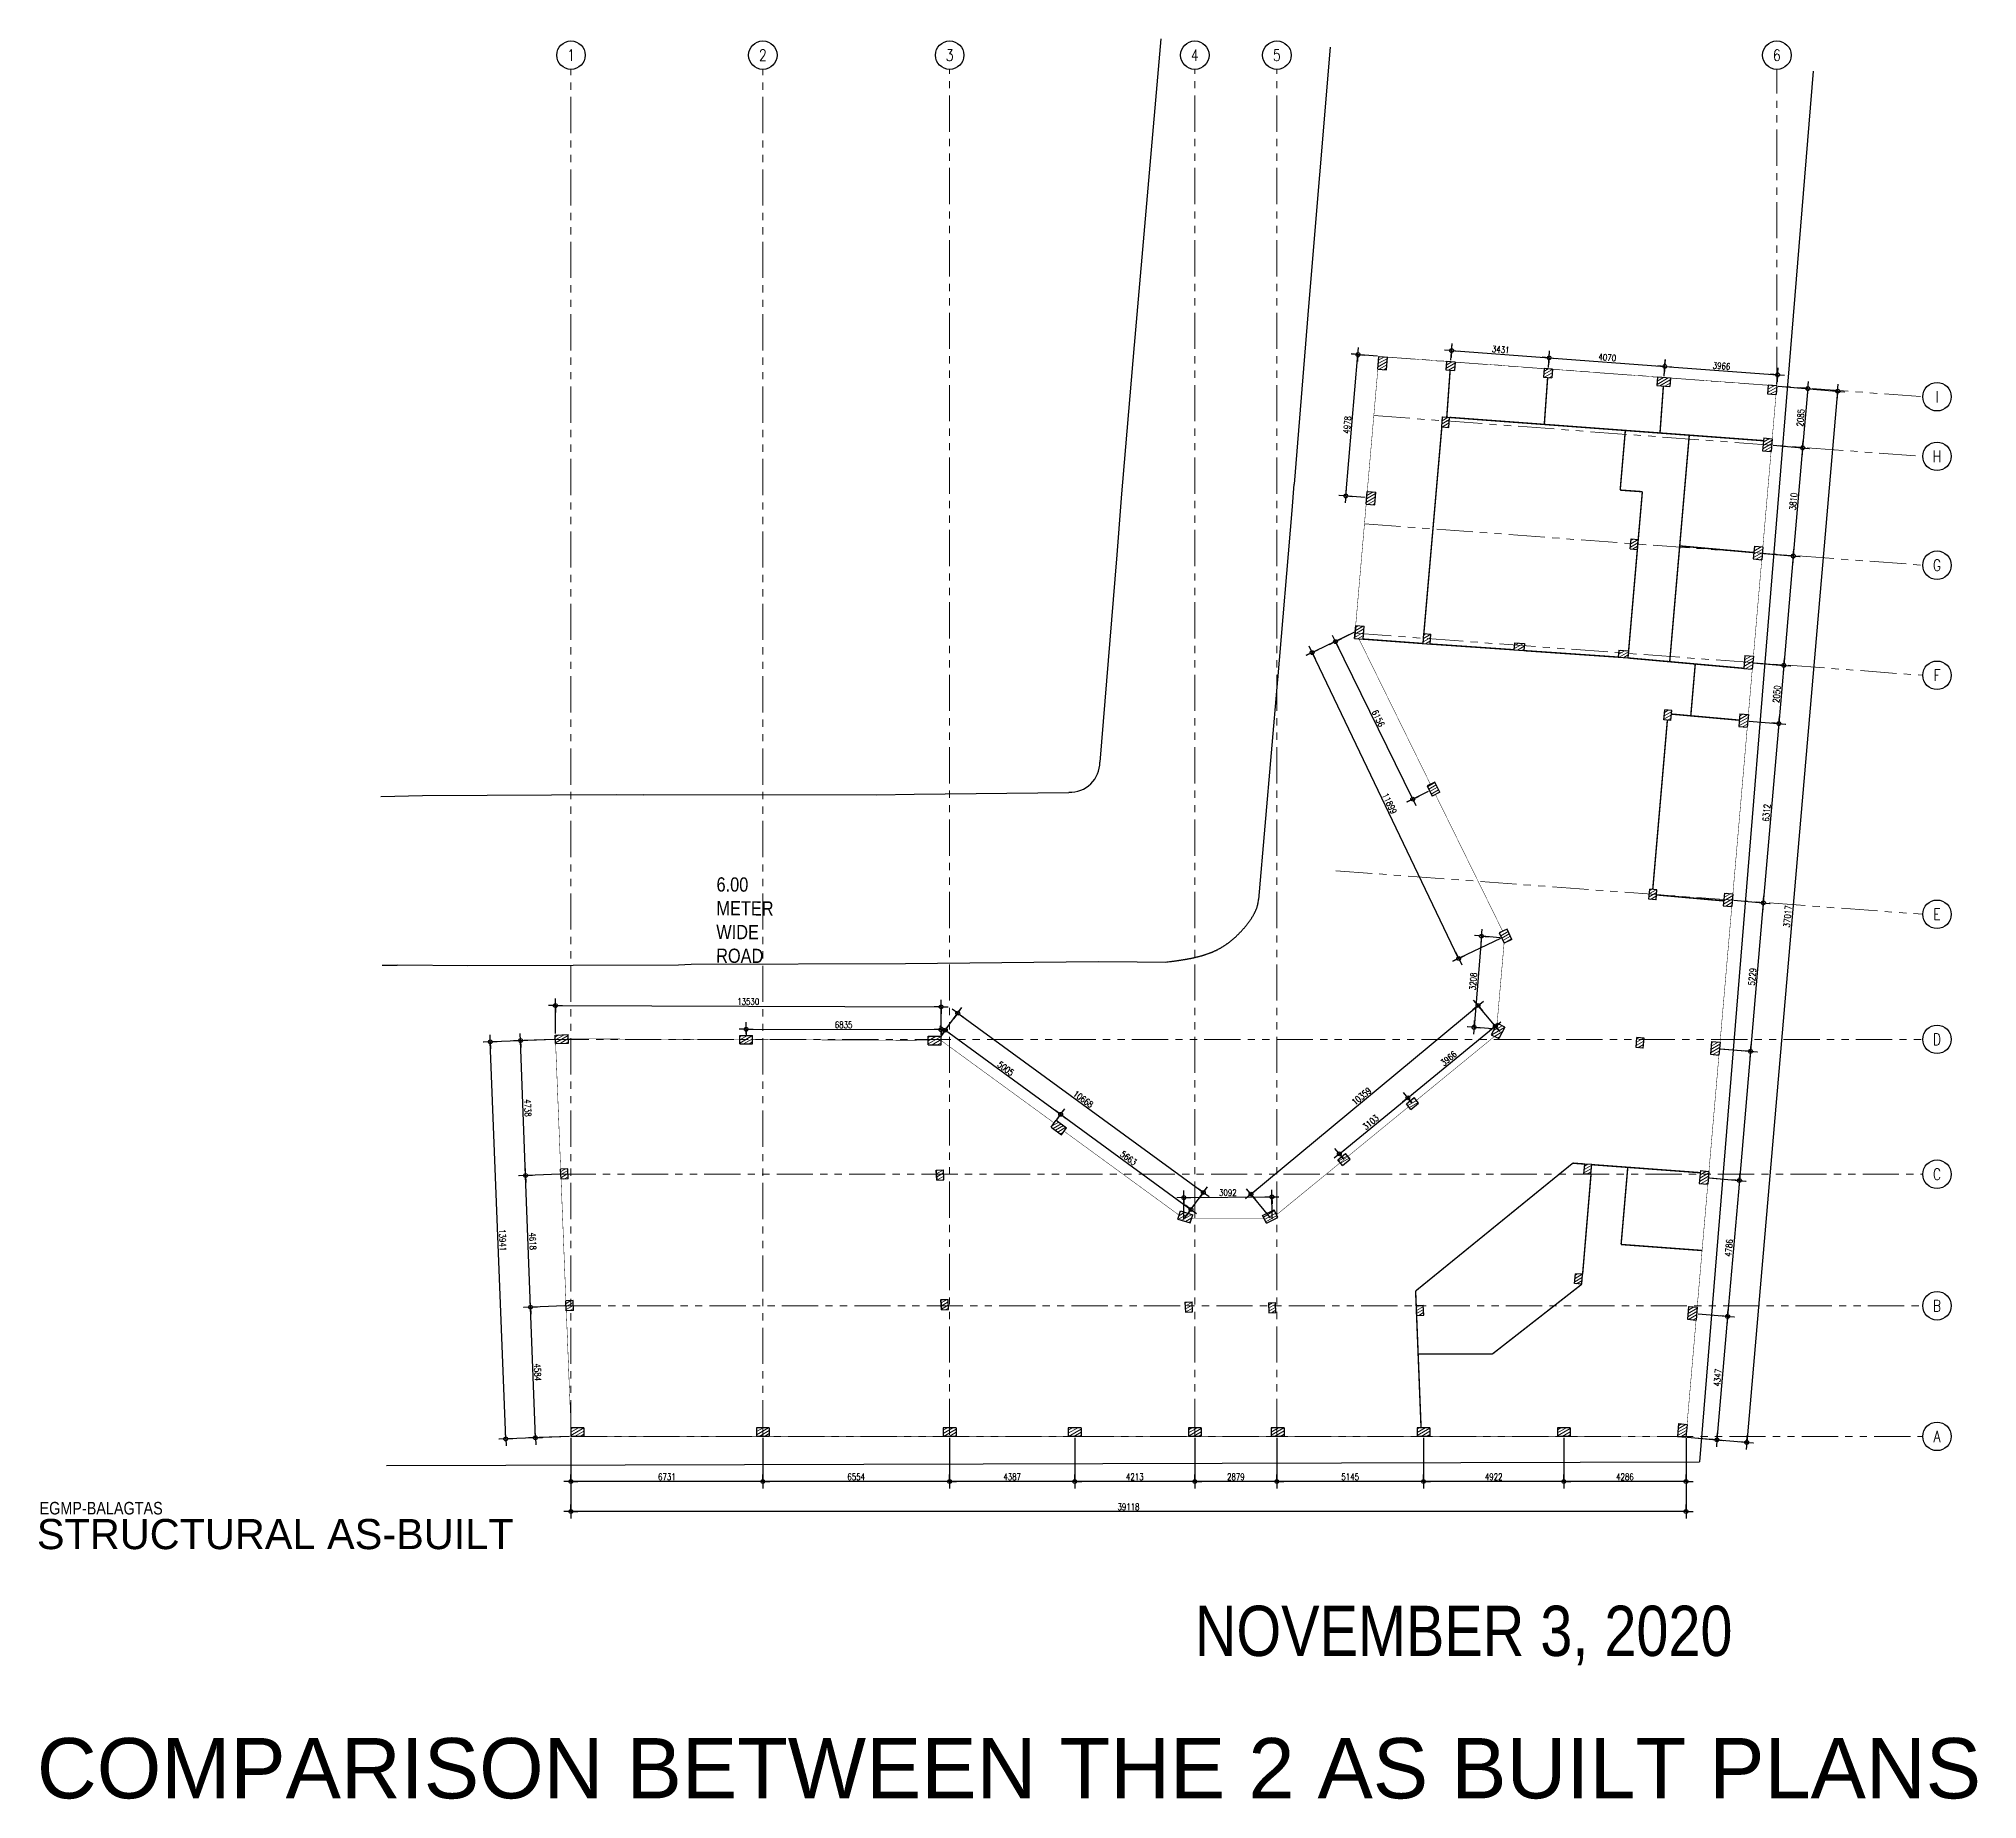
# Model space of a CAD drawing. Header units: millimetres. Extents: x 11014292 to 11093065, y -625596 to -501034.
# Drawn here: x 11025061 to 11093065, y -625596 to -563835 of the extents above; entities that cross this region are included whole.
import ezdxf

# ---------------------------------------------------------------- set-up
doc = ezdxf.new("R2010")
doc.units = ezdxf.units.MM
doc.header["$MEASUREMENT"] = 0
doc.header["$PDMODE"] = 3
doc.linetypes.add('DASHED2', pattern=[0.375, 0.25, -0.125])
doc.linetypes.add('PHANTOM', pattern=[63.5, 31.75, -6.35, 6.35, -6.35, 6.35, -6.35])
doc.layers.get('0').update_dxf_attribs({"linetype": 'CONTINUOUS'})
doc.layers.get('Defpoints').update_dxf_attribs({"linetype": 'CONTINUOUS'})
for name, color, linetype in [('00 Adj Wall', 7, 'CONTINUOUS'), ('00 Bldg wall', 7, 'CONTINUOUS'), ('00 COLM', 215, 'CONTINUOUS'), ('00 Dimension', 7, 'CONTINUOUS'), ('00 ROAD', 7, 'CONTINUOUS'), ('00 wall partition', 163, 'CONTINUOUS'), ('01', 1, 'CONTINUOUS'), ('1-DIMS', 1, 'CONTINUOUS'), ('AR-GRID', 9, 'CONTINUOUS'), ('GRID', 8, 'PHANTOM'), ('TEXT', 3, 'CONTINUOUS')]:
    doc.layers.add(name, color=color, linetype=linetype)
doc.layers.add('00 Column Hatch', color=251, linetype='CONTINUOUS', lineweight=9)
doc.styles.add('dim .1', font='swissc.ttf', dxfattribs={"height": 2})
doc.styles.add('DIMTEXT', font='romans.shx', dxfattribs={"width": 0.9})
doc.styles.add('Romans', font='Romans.shx', dxfattribs={"width": 0.8})
doc.styles.get("Standard").update_dxf_attribs({"font": 'swissc.ttf', "height": 0.225})
doc.dimstyles.new('DIM-100', dxfattribs={"dimtxt": 0.4, "dimasz": 0.1, "dimexe": 0.075, "dimexo": 0.075, "dimgap": 0.1, "dimtad": 1, "dimzin": 0, "dimdsep": 46, "dimtxsty": 'DIMTEXT', "dimblk": 'DOTBLANK', "dimcen": 0.09, "dimclrd": 250, "dimclre": 250, "dimclrt": 5, "dimadec": 0, "dimazin": 0, "dimtfac": 1, "dimtix": 1, "dimtmove": 2, "dimatfit": 3, "dimldrblk": 'ARCHTICK', "dimfxl": 1, "dimtolj": 1, "dimtzin": 0, "dimarcsym": 0})
doc.dimstyles.new('rodil3', dxfattribs={"dimtxt": 225, "dimasz": 0.9, "dimexe": 230, "dimexo": 50, "dimgap": 50, "dimtad": 1, "dimdec": 0, "dimzin": 0, "dimdsep": 46, "dimtxsty": 'Romans', "dimblk1": 'DIMTAR2', "dimblk2": 'DIMTAR2', "dimsah": 1, "dimcen": 0.09, "dimclrd": 256, "dimclre": 256, "dimclrt": 3, "dimadec": 0, "dimazin": 0, "dimtfac": 0.004348, "dimtdec": 0, "dimtix": 1, "dimtmove": 1, "dimatfit": 3, "dimldrblk": 'DIMTAR2', "dimfxl": 1, "dimtolj": 1, "dimtzin": 0, "dimarcsym": 0})
pattern_1 = [(30.02397748, (-13423118.83, -14723604.63), (-47.65951628, 82.4689821), [])]

msp = doc.modelspace()

# ---------------------------------------------------------------- texts
at = {"layer": 'GRID', "color": 2, "linetype": 'Continuous', "char_height": 400, "width": 278.28571, "attachment_point": 5, "rotation": 0, "style": 'Romans'}
for s, insert in [('{\\C4;1}', (11043731.284, -564411.08, -100.058)), ('{\\C4;2}', (11050462.548, -564411.08, -100.058)), ('{\\C4;3}', (11057016.318, -564411.08, -100.058)), ('{\\C4;4}', (11065616.882, -564411.08, -100.058)), ('{\\C4;5}', (11068496.328, -564411.08, -100.058)), ('{\\C4;6}', (11086036.048, -564411.08, -100.058)), ('{\\C4;I}', (11091653.916, -576392.91, -100.058)), ('{\\C4;H}', (11091653.916, -578483.608, -100.058)), ('{\\C4;G}', (11091653.916, -582303.909, -100.058)), ('{\\C4;F}', (11091653.916, -586165.577, -100.058)), ('{\\C4;E}', (11091653.916, -594550.402, -100.058)), ('{\\C4;D}', (11091653.916, -598937.744, -100.058)), ('{\\C4;C}', (11091653.916, -603670.358, -100.058)), ('{\\C4;B}', (11091653.916, -608285.183, -100.058)), ('{\\C4;A}', (11091653.916, -612866.23, -100.058))]:
    msp.add_mtext(s, dxfattribs=dict(at, insert=insert))
at = {"layer": 'TEXT', "linetype": 'Continuous', "style": 'dim .1'}
for s, height, p in [('EGMP-BALAGTAS', 440.87632, (11025087.818, -615605.976, -100.058)), ('NOVEMBER 3, 2020', 1763.50528, (11065616.882, -620570.863, -100.058))]:
    msp.add_text(s, height=height, dxfattribs=at).set_placement(p)
at = {"layer": 'TEXT', "ltscale": 0.005, "style": 'dim .1', "width": 1.2}
for s, height, p in [('STRUCTURAL AS-BUILT', 1058.10317, (11024995.102, -616822.736, -100.058)), ('COMPARISON BETWEEN THE 2 AS BUILT PLANS ', 2116.20634, (11024995.102, -625565.988, -100.058))]:
    msp.add_text(s, height=height, dxfattribs=at).set_placement(p)
at = {"layer": 'TEXT', "color": 0, "linetype": 'DASHED2', "insert": (11048839.314, -593252.014, -100.058), "char_height": 500, "attachment_point": 1, "rotation": 359.69405482}
msp.add_mtext_dynamic_manual_height_columns('6.00 METER WIDE ROAD', width=9.42726, gutter_width=12.5, heights=[0], dxfattribs=at)

# ---------------------------------------------------------------- blocks, each defined once
blk = doc.blocks.new('DIMTAR2')
at = {"color": 1}
for q in [(-272, 0), (0, 272), (272, 0), (0, -272)]:
    blk.add_line((0, 0), q, dxfattribs=at)
at = {"color": 2}
blk.add_circle((0, 0), 75, dxfattribs=at)
at = {"layer": 'Defpoints', "color": 0, "linetype": 'ByBlock'}
blk.add_point((0, 0), dxfattribs=at)
blk = doc.blocks.new('*D1413')
at = {"layer": '1-DIMS', "linetype": 'Continuous', "lineweight": -2, "ltscale": 40, "transparency": 16777216}
for p, q in [((11086082, -576017), (11087349, -576127)), ((11087119, -576108), (11086940, -578184)), ((11085903, -578095), (11087169, -578204))]:
    blk.add_line(p, q, dxfattribs=at)
at = {"layer": 'Defpoints', "color": 0, "linetype": 'Continuous', "ltscale": 40, "transparency": 16777216}
for p in [(11086032, -576013), (11085853, -578091), (11086940, -578184)]:
    blk.add_point(p, dxfattribs=at)
at = {"layer": '1-DIMS', "linetype": 'Continuous', "lineweight": -2, "ltscale": 40, "transparency": 16777216, "xscale": 0.9000000000000001, "yscale": 0.9000000000000001, "zscale": 0.9000000000000001}
for p, rotation in [((11087119, -576107), 85.0635999107456), ((11086940, -578184), 265.0635999107456)]:
    blk.add_blockref('DIMTAR2', p, dxfattribs=dict(at, rotation=rotation))
at = {"layer": '1-DIMS', "color": 3, "linetype": 'Continuous', "ltscale": 40, "transparency": 16777216, "insert": (11086868, -577132), "char_height": 225, "attachment_point": 5, "rotation": 85.0636, "style": 'Romans'}
blk.add_mtext('\\A1;2085', dxfattribs=at)
blk = doc.blocks.new('*D1414')
at = {"layer": '1-DIMS', "linetype": 'Continuous', "lineweight": -2, "ltscale": 40, "transparency": 16777216}
for p, q in [((11085903, -578095), (11087169, -578204)), ((11086940, -578185), (11086612, -581979)), ((11085575, -581891), (11086841, -582000))]:
    blk.add_line(p, q, dxfattribs=at)
at = {"layer": 'Defpoints', "color": 0, "linetype": 'Continuous', "ltscale": 40, "transparency": 16777216}
for p in [(11085853, -578091), (11085525, -581886), (11086612, -581980)]:
    blk.add_point(p, dxfattribs=at)
at = {"layer": '1-DIMS', "linetype": 'Continuous', "lineweight": -2, "ltscale": 40, "transparency": 16777216, "xscale": 0.9, "yscale": 0.9, "zscale": 0.9}
for p, rotation in [((11086940, -578184), 85.06359994721089), ((11086612, -581980), 265.0635999472109)]:
    blk.add_blockref('DIMTAR2', p, dxfattribs=dict(at, rotation=rotation))
at = {"layer": '1-DIMS', "color": 3, "linetype": 'Continuous', "ltscale": 40, "transparency": 16777216, "insert": (11086614, -580068), "char_height": 225, "attachment_point": 5, "rotation": 85.0636, "style": 'Romans'}
blk.add_mtext('\\A1;3810', dxfattribs=at)
blk = doc.blocks.new('_DOTBLANK')
at = {"color": 0, "linetype": 'ByBlock'}
blk.add_line((-0.5, 0), (-1, 0), dxfattribs=at)
blk.add_circle((0, 0), 0.5, dxfattribs=at)
blk = doc.blocks.new('*D1415')
at = {"layer": '00 Dimension', "color": 250, "lineweight": -2, "transparency": 16777216}
for p, q in [((11085525, -581887), (11086612, -581980)), ((11086612, -581980), (11086281, -585817)), ((11085194, -585724), (11086281, -585817))]:
    blk.add_line(p, q, dxfattribs=at)
at = {"layer": 'Defpoints', "color": 0, "transparency": 16777216}
for p in [(11085525, -581887), (11085194, -585724), (11086281, -585817)]:
    blk.add_point(p, dxfattribs=at)
at = {"layer": '00 Dimension', "color": 250, "lineweight": -2, "transparency": 16777216, "xscale": 0.1, "yscale": 0.1, "zscale": 0.1}
for p, rotation in [((11086612, -581980), 85.06359994721089), ((11086281, -585817), 265.0635999472109)]:
    blk.add_blockref('_DOTBLANK', p, dxfattribs=dict(at, rotation=rotation))
at = {"layer": '00 Dimension', "color": 5, "transparency": 16777216, "insert": (11086446, -583899), "char_height": 0.4, "attachment_point": 5, "rotation": 85.0636, "style": 'DIMTEXT'}
blk.add_mtext('\\A1;3851.38', dxfattribs=at)
blk = doc.blocks.new('_ArchTick')
at = {"layer": '01', "color": 0, "const_width": 0.15}
blk.add_lwpolyline([(-0.5, -0.5), (0.5, 0.5)], dxfattribs=at)
blk = doc.blocks.new('*D1416')
at = {"layer": '1-DIMS', "linetype": 'Continuous', "lineweight": -2, "ltscale": 40, "transparency": 16777216}
for p, q in [((11085243, -585728), (11086510, -585837)), ((11086281, -585818), (11086104, -587859)), ((11085067, -587770), (11086333, -587880))]:
    blk.add_line(p, q, dxfattribs=at)
at = {"layer": 'Defpoints', "color": 0, "linetype": 'Continuous', "ltscale": 40, "transparency": 16777216}
for p in [(11085194, -585724), (11085017, -587766), (11086104, -587860)]:
    blk.add_point(p, dxfattribs=at)
at = {"layer": '1-DIMS', "linetype": 'Continuous', "lineweight": -2, "ltscale": 40, "transparency": 16777216, "xscale": 0.9, "yscale": 0.9, "zscale": 0.9}
for p, rotation in [((11086281, -585817), 85.06359994721089), ((11086104, -587860), 265.0635999472109)]:
    blk.add_blockref('DIMTAR2', p, dxfattribs=dict(at, rotation=rotation))
at = {"layer": '1-DIMS', "color": 3, "linetype": 'Continuous', "ltscale": 40, "transparency": 16777216, "insert": (11086031, -586825), "char_height": 225, "attachment_point": 5, "rotation": 85.0636, "style": 'Romans'}
blk.add_mtext('\\A1;2050', dxfattribs=at)
blk = doc.blocks.new('*D1417')
at = {"layer": '1-DIMS', "linetype": 'Continuous', "lineweight": -2, "ltscale": 40, "transparency": 16777216}
for p, q in [((11085067, -587770), (11086333, -587880)), ((11086104, -587861), (11085561, -594147)), ((11084524, -594059), (11085790, -594168))]:
    blk.add_line(p, q, dxfattribs=at)
at = {"layer": 'Defpoints', "color": 0, "linetype": 'Continuous', "ltscale": 40, "transparency": 16777216}
for p in [(11085017, -587766), (11084474, -594054), (11085561, -594148)]:
    blk.add_point(p, dxfattribs=at)
at = {"layer": '1-DIMS', "linetype": 'Continuous', "lineweight": -2, "ltscale": 40, "transparency": 16777216, "xscale": 0.9, "yscale": 0.9, "zscale": 0.9}
for p, rotation in [((11086104, -587860), 85.06359994721089), ((11085561, -594148), 265.0635999472109)]:
    blk.add_blockref('DIMTAR2', p, dxfattribs=dict(at, rotation=rotation))
at = {"layer": '1-DIMS', "color": 3, "linetype": 'Continuous', "ltscale": 40, "transparency": 16777216, "insert": (11085671, -590990), "char_height": 225, "attachment_point": 5, "rotation": 85.0636, "style": 'Romans'}
blk.add_mtext('\\A1;6312', dxfattribs=at)
blk = doc.blocks.new('*D1418')
at = {"layer": '1-DIMS', "linetype": 'Continuous', "lineweight": -2, "ltscale": 40, "transparency": 16777216}
for p, q in [((11084524, -594059), (11085790, -594168)), ((11085561, -594149), (11085111, -599358)), ((11084074, -599269), (11085340, -599378))]:
    blk.add_line(p, q, dxfattribs=at)
at = {"layer": 'Defpoints', "color": 0, "linetype": 'Continuous', "ltscale": 40, "transparency": 16777216}
for p in [(11084474, -594054), (11084024, -599265), (11085111, -599358)]:
    blk.add_point(p, dxfattribs=at)
at = {"layer": '1-DIMS', "linetype": 'Continuous', "lineweight": -2, "ltscale": 40, "transparency": 16777216, "xscale": 0.9, "yscale": 0.9, "zscale": 0.9}
for p, rotation in [((11085561, -594148), 85.06359994721089), ((11085111, -599358), 265.0635999472109)]:
    blk.add_blockref('DIMTAR2', p, dxfattribs=dict(at, rotation=rotation))
at = {"layer": '1-DIMS', "color": 3, "linetype": 'Continuous', "ltscale": 40, "transparency": 16777216, "insert": (11085174, -596739), "char_height": 225, "attachment_point": 5, "rotation": 85.0636, "style": 'Romans'}
blk.add_mtext('\\A1;5229', dxfattribs=at)
blk = doc.blocks.new('*D1419')
at = {"layer": '00 Dimension', "color": 250, "lineweight": -2, "transparency": 16777216}
for p, q in [((11084024, -599265), (11085111, -599358)), ((11085111, -599359), (11084720, -603888)), ((11083633, -603794), (11084720, -603888))]:
    blk.add_line(p, q, dxfattribs=at)
at = {"layer": 'Defpoints', "color": 0, "transparency": 16777216}
for p in [(11084024, -599265), (11083633, -603794), (11084720, -603888)]:
    blk.add_point(p, dxfattribs=at)
at = {"layer": '00 Dimension', "color": 250, "lineweight": -2, "transparency": 16777216, "xscale": 0.1, "yscale": 0.1, "zscale": 0.1}
for p, rotation in [((11085111, -599358), 85.06359994721089), ((11084720, -603888), 265.0635999472109)]:
    blk.add_blockref('_DOTBLANK', p, dxfattribs=dict(at, rotation=rotation))
at = {"layer": '00 Dimension', "color": 5, "transparency": 16777216, "insert": (11084915, -601623), "char_height": 0.4, "attachment_point": 5, "rotation": 85.0636, "style": 'DIMTEXT'}
blk.add_mtext('\\A1;4546.31', dxfattribs=at)
blk = doc.blocks.new('*D1420')
at = {"layer": '1-DIMS', "linetype": 'Continuous', "lineweight": -2, "ltscale": 40, "transparency": 16777216}
for p, q in [((11083683, -603798), (11084949, -603908)), ((11084720, -603889), (11084308, -608655)), ((11083271, -608566), (11084537, -608675))]:
    blk.add_line(p, q, dxfattribs=at)
at = {"layer": 'Defpoints', "color": 0, "linetype": 'Continuous', "ltscale": 40, "transparency": 16777216}
for p in [(11083633, -603794), (11083221, -608562), (11084308, -608656)]:
    blk.add_point(p, dxfattribs=at)
at = {"layer": '1-DIMS', "linetype": 'Continuous', "lineweight": -2, "ltscale": 40, "transparency": 16777216, "xscale": 0.9, "yscale": 0.9, "zscale": 0.9}
for p, rotation in [((11084720, -603888), 85.06359994721089), ((11084308, -608656), 265.0635999472109)]:
    blk.add_blockref('DIMTAR2', p, dxfattribs=dict(at, rotation=rotation))
at = {"layer": '1-DIMS', "color": 3, "linetype": 'Continuous', "ltscale": 40, "transparency": 16777216, "insert": (11084352, -606258), "char_height": 225, "attachment_point": 5, "rotation": 85.0636, "style": 'Romans'}
blk.add_mtext('\\A1;4786', dxfattribs=at)
blk = doc.blocks.new('*D1421')
at = {"layer": '1-DIMS', "linetype": 'Continuous', "lineweight": -2, "ltscale": 40, "transparency": 16777216}
for p, q in [((11083271, -608566), (11084537, -608675)), ((11084308, -608657), (11083934, -612986)), ((11082897, -612897), (11084163, -613007))]:
    blk.add_line(p, q, dxfattribs=at)
at = {"layer": 'Defpoints', "color": 0, "linetype": 'Continuous', "ltscale": 40, "transparency": 16777216}
for p in [(11083221, -608562), (11082847, -612893), (11083934, -612987)]:
    blk.add_point(p, dxfattribs=at)
at = {"layer": '1-DIMS', "linetype": 'Continuous', "lineweight": -2, "ltscale": 40, "transparency": 16777216, "xscale": 0.9, "yscale": 0.9, "zscale": 0.9}
for p, rotation in [((11084308, -608656), 85.06359994721089), ((11083934, -612987), 265.0635999472109)]:
    blk.add_blockref('DIMTAR2', p, dxfattribs=dict(at, rotation=rotation))
at = {"layer": '1-DIMS', "color": 3, "linetype": 'Continuous', "ltscale": 40, "transparency": 16777216, "insert": (11083959, -610807), "char_height": 225, "attachment_point": 5, "rotation": 85.0636, "style": 'Romans'}
blk.add_mtext('\\A1;4347', dxfattribs=at)
blk = doc.blocks.new('*D1395')
at = {"layer": '1-DIMS', "linetype": 'Continuous', "lineweight": -2, "ltscale": 40, "transparency": 16777216}
for p, q in [((11078564, -612916), (11078564, -614680)), ((11082849, -612916), (11082849, -614680)), ((11082848, -614450), (11078564, -614450))]:
    blk.add_line(p, q, dxfattribs=at)
at = {"layer": 'Defpoints', "color": 0, "linetype": 'Continuous', "ltscale": 40, "transparency": 16777216}
for p in [(11078564, -612866), (11082849, -612866), (11078564, -614450)]:
    blk.add_point(p, dxfattribs=at)
at = {"layer": '1-DIMS', "linetype": 'Continuous', "lineweight": -2, "ltscale": 40, "transparency": 16777216, "xscale": 0.9, "yscale": 0.9, "zscale": 0.9, "rotation": 180}
blk.add_blockref('DIMTAR2', (11078564, -614450), dxfattribs=at)
at = {"layer": '1-DIMS', "linetype": 'Continuous', "lineweight": -2, "ltscale": 40, "transparency": 16777216, "xscale": 0.9, "yscale": 0.9, "zscale": 0.9}
blk.add_blockref('DIMTAR2', (11082849, -614450), dxfattribs=at)
at = {"layer": '1-DIMS', "color": 3, "linetype": 'Continuous', "ltscale": 40, "transparency": 16777216, "insert": (11080706, -614287), "char_height": 225, "attachment_point": 5, "style": 'Romans'}
blk.add_mtext('\\A1;4286', dxfattribs=at)
blk = doc.blocks.new('*D1396')
at = {"layer": '1-DIMS', "linetype": 'Continuous', "lineweight": -2, "ltscale": 40, "transparency": 16777216}
for p, q in [((11073641, -612916), (11073641, -614680)), ((11078564, -612916), (11078564, -614680)), ((11078563, -614450), (11073642, -614450))]:
    blk.add_line(p, q, dxfattribs=at)
at = {"layer": 'Defpoints', "color": 0, "linetype": 'Continuous', "ltscale": 40, "transparency": 16777216}
for p in [(11073641, -612866), (11078564, -612866), (11073641, -614450)]:
    blk.add_point(p, dxfattribs=at)
at = {"layer": '1-DIMS', "linetype": 'Continuous', "lineweight": -2, "ltscale": 40, "transparency": 16777216, "xscale": 0.9, "yscale": 0.9, "zscale": 0.9, "rotation": 180}
blk.add_blockref('DIMTAR2', (11073641, -614450), dxfattribs=at)
at = {"layer": '1-DIMS', "linetype": 'Continuous', "lineweight": -2, "ltscale": 40, "transparency": 16777216, "xscale": 0.9, "yscale": 0.9, "zscale": 0.9}
blk.add_blockref('DIMTAR2', (11078564, -614450), dxfattribs=at)
at = {"layer": '1-DIMS', "color": 3, "linetype": 'Continuous', "ltscale": 40, "transparency": 16777216, "insert": (11076102, -614287), "char_height": 225, "attachment_point": 5, "style": 'Romans'}
blk.add_mtext('\\A1;4922', dxfattribs=at)
blk = doc.blocks.new('*D1397')
at = {"layer": '1-DIMS', "linetype": 'Continuous', "lineweight": -2, "ltscale": 40, "transparency": 16777216}
for p, q in [((11068496, -612916), (11068496, -614680)), ((11073641, -612916), (11073641, -614680)), ((11073640, -614450), (11068497, -614450))]:
    blk.add_line(p, q, dxfattribs=at)
at = {"layer": 'Defpoints', "color": 0, "linetype": 'Continuous', "ltscale": 40, "transparency": 16777216}
for p in [(11068496, -612866), (11073641, -612866), (11068496, -614450)]:
    blk.add_point(p, dxfattribs=at)
at = {"layer": '1-DIMS', "linetype": 'Continuous', "lineweight": -2, "ltscale": 40, "transparency": 16777216, "xscale": 0.9, "yscale": 0.9, "zscale": 0.9, "rotation": 180}
blk.add_blockref('DIMTAR2', (11068496, -614450), dxfattribs=at)
at = {"layer": '1-DIMS', "linetype": 'Continuous', "lineweight": -2, "ltscale": 40, "transparency": 16777216, "xscale": 0.9, "yscale": 0.9, "zscale": 0.9}
blk.add_blockref('DIMTAR2', (11073641, -614450), dxfattribs=at)
at = {"layer": '1-DIMS', "color": 3, "linetype": 'Continuous', "ltscale": 40, "transparency": 16777216, "insert": (11071069, -614287), "char_height": 225, "attachment_point": 5, "style": 'Romans'}
blk.add_mtext('\\A1;5145', dxfattribs=at)
blk = doc.blocks.new('*D1398')
at = {"layer": '1-DIMS', "linetype": 'Continuous', "lineweight": -2, "ltscale": 40, "transparency": 16777216}
for p, q in [((11065617, -612916), (11065617, -614680)), ((11068496, -612916), (11068496, -614680)), ((11068495, -614450), (11065618, -614450))]:
    blk.add_line(p, q, dxfattribs=at)
at = {"layer": 'Defpoints', "color": 0, "linetype": 'Continuous', "ltscale": 40, "transparency": 16777216}
for p in [(11065617, -612866), (11068496, -612866), (11065617, -614450)]:
    blk.add_point(p, dxfattribs=at)
at = {"layer": '1-DIMS', "linetype": 'Continuous', "lineweight": -2, "ltscale": 40, "transparency": 16777216, "xscale": 0.9, "yscale": 0.9, "zscale": 0.9, "rotation": 180}
blk.add_blockref('DIMTAR2', (11065617, -614450), dxfattribs=at)
at = {"layer": '1-DIMS', "linetype": 'Continuous', "lineweight": -2, "ltscale": 40, "transparency": 16777216, "xscale": 0.9, "yscale": 0.9, "zscale": 0.9}
blk.add_blockref('DIMTAR2', (11068496, -614450), dxfattribs=at)
at = {"layer": '1-DIMS', "color": 3, "linetype": 'Continuous', "ltscale": 40, "transparency": 16777216, "insert": (11067057, -614287), "char_height": 225, "attachment_point": 5, "style": 'Romans'}
blk.add_mtext('\\A1;2879', dxfattribs=at)
blk = doc.blocks.new('*D1399')
at = {"layer": '1-DIMS', "linetype": 'Continuous', "lineweight": -2, "ltscale": 40, "transparency": 16777216}
for p, q in [((11061404, -612916), (11061404, -614680)), ((11065617, -612916), (11065617, -614680)), ((11065616, -614450), (11061404, -614450))]:
    blk.add_line(p, q, dxfattribs=at)
at = {"layer": 'Defpoints', "color": 0, "linetype": 'Continuous', "ltscale": 40, "transparency": 16777216}
for p in [(11061404, -612866), (11065617, -612866), (11061404, -614450)]:
    blk.add_point(p, dxfattribs=at)
at = {"layer": '1-DIMS', "linetype": 'Continuous', "lineweight": -2, "ltscale": 40, "transparency": 16777216, "xscale": 0.9, "yscale": 0.9, "zscale": 0.9, "rotation": 180}
blk.add_blockref('DIMTAR2', (11061404, -614450), dxfattribs=at)
at = {"layer": '1-DIMS', "linetype": 'Continuous', "lineweight": -2, "ltscale": 40, "transparency": 16777216, "xscale": 0.9, "yscale": 0.9, "zscale": 0.9}
blk.add_blockref('DIMTAR2', (11065617, -614450), dxfattribs=at)
at = {"layer": '1-DIMS', "color": 3, "linetype": 'Continuous', "ltscale": 40, "transparency": 16777216, "insert": (11063510, -614287), "char_height": 225, "attachment_point": 5, "style": 'Romans'}
blk.add_mtext('\\A1;4213', dxfattribs=at)
blk = doc.blocks.new('*D1400')
at = {"layer": '1-DIMS', "linetype": 'Continuous', "lineweight": -2, "ltscale": 40, "transparency": 16777216}
for p, q in [((11057016, -612916), (11057016, -614680)), ((11061404, -612916), (11061404, -614680)), ((11061403, -614450), (11057017, -614450))]:
    blk.add_line(p, q, dxfattribs=at)
at = {"layer": 'Defpoints', "color": 0, "linetype": 'Continuous', "ltscale": 40, "transparency": 16777216}
for p in [(11057016, -612866), (11061404, -612866), (11057016, -614450)]:
    blk.add_point(p, dxfattribs=at)
at = {"layer": '1-DIMS', "linetype": 'Continuous', "lineweight": -2, "ltscale": 40, "transparency": 16777216, "xscale": 0.9, "yscale": 0.9, "zscale": 0.9, "rotation": 180}
blk.add_blockref('DIMTAR2', (11057016, -614450), dxfattribs=at)
at = {"layer": '1-DIMS', "linetype": 'Continuous', "lineweight": -2, "ltscale": 40, "transparency": 16777216, "xscale": 0.9, "yscale": 0.9, "zscale": 0.9}
blk.add_blockref('DIMTAR2', (11061404, -614450), dxfattribs=at)
at = {"layer": '1-DIMS', "color": 3, "linetype": 'Continuous', "ltscale": 40, "transparency": 16777216, "insert": (11059210, -614287), "char_height": 225, "attachment_point": 5, "style": 'Romans'}
blk.add_mtext('\\A1;4387', dxfattribs=at)
blk = doc.blocks.new('*D1401')
at = {"layer": '1-DIMS', "linetype": 'Continuous', "lineweight": -2, "ltscale": 40, "transparency": 16777216}
for p, q in [((11050463, -612916), (11050463, -614680)), ((11057016, -612916), (11057016, -614680)), ((11057015, -614450), (11050463, -614450))]:
    blk.add_line(p, q, dxfattribs=at)
at = {"layer": 'Defpoints', "color": 0, "linetype": 'Continuous', "ltscale": 40, "transparency": 16777216}
for p in [(11050463, -612866), (11057016, -612866), (11050463, -614450)]:
    blk.add_point(p, dxfattribs=at)
at = {"layer": '1-DIMS', "linetype": 'Continuous', "lineweight": -2, "ltscale": 40, "transparency": 16777216, "xscale": 0.9, "yscale": 0.9, "zscale": 0.9, "rotation": 180}
blk.add_blockref('DIMTAR2', (11050463, -614450), dxfattribs=at)
at = {"layer": '1-DIMS', "linetype": 'Continuous', "lineweight": -2, "ltscale": 40, "transparency": 16777216, "xscale": 0.9, "yscale": 0.9, "zscale": 0.9}
blk.add_blockref('DIMTAR2', (11057016, -614450), dxfattribs=at)
at = {"layer": '1-DIMS', "color": 3, "linetype": 'Continuous', "ltscale": 40, "transparency": 16777216, "insert": (11053739, -614287), "char_height": 225, "attachment_point": 5, "style": 'Romans'}
blk.add_mtext('\\A1;6554', dxfattribs=at)
blk = doc.blocks.new('*D1422')
at = {"layer": '1-DIMS', "linetype": 'Continuous', "lineweight": -2, "ltscale": 40, "transparency": 16777216}
for p, q in [((11043731, -612916), (11043731, -614680)), ((11050463, -612916), (11050463, -614680)), ((11050462, -614450), (11043732, -614450))]:
    blk.add_line(p, q, dxfattribs=at)
at = {"layer": 'Defpoints', "color": 0, "linetype": 'Continuous', "ltscale": 40, "transparency": 16777216}
for p in [(11043731, -612866), (11050463, -612866), (11043731, -614450)]:
    blk.add_point(p, dxfattribs=at)
at = {"layer": '1-DIMS', "linetype": 'Continuous', "lineweight": -2, "ltscale": 40, "transparency": 16777216, "xscale": 0.9, "yscale": 0.9, "zscale": 0.9, "rotation": 180}
blk.add_blockref('DIMTAR2', (11043731, -614450), dxfattribs=at)
at = {"layer": '1-DIMS', "linetype": 'Continuous', "lineweight": -2, "ltscale": 40, "transparency": 16777216, "xscale": 0.9, "yscale": 0.9, "zscale": 0.9}
blk.add_blockref('DIMTAR2', (11050463, -614450), dxfattribs=at)
at = {"layer": '1-DIMS', "color": 3, "linetype": 'Continuous', "ltscale": 40, "transparency": 16777216, "insert": (11047097, -614287), "char_height": 225, "attachment_point": 5, "style": 'Romans'}
blk.add_mtext('\\A1;6731', dxfattribs=at)
blk = doc.blocks.new('*D1402')
at = {"layer": '1-DIMS', "linetype": 'Continuous', "lineweight": -2, "ltscale": 40, "transparency": 16777216}
for p, q in [((11043731, -612916), (11043731, -615730)), ((11082849, -612916), (11082849, -615730)), ((11082848, -615500), (11043732, -615500))]:
    blk.add_line(p, q, dxfattribs=at)
at = {"layer": 'Defpoints', "color": 0, "linetype": 'Continuous', "ltscale": 40, "transparency": 16777216}
for p in [(11043731, -612866), (11082849, -612866), (11043731, -615500)]:
    blk.add_point(p, dxfattribs=at)
at = {"layer": '1-DIMS', "linetype": 'Continuous', "lineweight": -2, "ltscale": 40, "transparency": 16777216, "xscale": 0.9, "yscale": 0.9, "zscale": 0.9}
for p, rotation in [((11043731, -615500), 179.9999999995635), ((11082849, -615500), 359.9999999995634)]:
    blk.add_blockref('DIMTAR2', p, dxfattribs=dict(at, rotation=rotation))
at = {"layer": '1-DIMS', "color": 3, "linetype": 'Continuous', "ltscale": 40, "transparency": 16777216, "insert": (11063290, -615338), "char_height": 225, "attachment_point": 5, "style": 'Romans'}
blk.add_mtext('\\A1;39118', dxfattribs=at)
blk = doc.blocks.new('*D1403')
at = {"layer": '1-DIMS', "linetype": 'Continuous', "lineweight": -2, "ltscale": 40, "transparency": 16777216}
for p, q in [((11088168, -576199), (11084978, -613076)), ((11086082, -576017), (11088397, -576218)), ((11082892, -612897), (11085207, -613097))]:
    blk.add_line(p, q, dxfattribs=at)
at = {"layer": 'Defpoints', "color": 0, "linetype": 'Continuous', "ltscale": 40, "transparency": 16777216}
for p in [(11086032, -576013), (11082842, -612893), (11084978, -613077)]:
    blk.add_point(p, dxfattribs=at)
at = {"layer": '1-DIMS', "linetype": 'Continuous', "lineweight": -2, "ltscale": 40, "transparency": 16777216, "xscale": 0.9, "yscale": 0.9, "zscale": 0.9}
for p, rotation in [((11088168, -576198), 85.05625381405248), ((11084978, -613077), 265.0562538140525)]:
    blk.add_blockref('DIMTAR2', p, dxfattribs=dict(at, rotation=rotation))
at = {"layer": '1-DIMS', "color": 3, "linetype": 'Continuous', "ltscale": 40, "transparency": 16777216, "insert": (11086411, -594624), "char_height": 225, "attachment_point": 5, "rotation": 85.05625, "style": 'Romans'}
blk.add_mtext('\\A1;37017', dxfattribs=at)
blk = doc.blocks.new('*D1423')
at = {"layer": '1-DIMS', "linetype": 'Continuous', "lineweight": -2, "ltscale": 40, "transparency": 16777216}
for p, q in [((11043511, -608287), (11042083, -608340)), ((11042484, -612912), (11042313, -608333)), ((11043681, -612868), (11042254, -612921))]:
    blk.add_line(p, q, dxfattribs=at)
at = {"layer": 'Defpoints', "color": 0, "linetype": 'Continuous', "ltscale": 40, "transparency": 16777216}
for p in [(11042313, -608332), (11043561, -608285), (11043731, -612866)]:
    blk.add_point(p, dxfattribs=at)
at = {"layer": '1-DIMS', "linetype": 'Continuous', "lineweight": -2, "ltscale": 40, "transparency": 16777216}
for p, xscale, yscale, zscale, rotation in [((11042313, -608332), 0.9000000000000001, 0.9000000000000001, 0.9000000000000001, 92.13415332602167), ((11042484, -612913), 0.9, 0.9, 0.9, 272.1341533260217)]:
    blk.add_blockref('DIMTAR2', p, dxfattribs=dict(at, xscale=xscale, yscale=yscale, zscale=zscale, rotation=rotation))
at = {"layer": '1-DIMS', "color": 3, "linetype": 'Continuous', "ltscale": 40, "transparency": 16777216, "insert": (11042561, -610616), "char_height": 225, "attachment_point": 5, "rotation": 272.13415, "style": 'Romans'}
blk.add_mtext('\\A1;4584', dxfattribs=at)
blk = doc.blocks.new('*D1424')
at = {"layer": '1-DIMS', "linetype": 'Continuous', "lineweight": -2, "ltscale": 40, "transparency": 16777216}
for p, q in [((11043327, -603672), (11041911, -603725)), ((11042313, -608331), (11042141, -603717)), ((11043511, -608287), (11042083, -608340))]:
    blk.add_line(p, q, dxfattribs=at)
at = {"layer": 'Defpoints', "color": 0, "linetype": 'Continuous', "ltscale": 40, "transparency": 16777216}
for p in [(11042141, -603716), (11043377, -603670), (11043561, -608285)]:
    blk.add_point(p, dxfattribs=at)
at = {"layer": '1-DIMS', "linetype": 'Continuous', "lineweight": -2, "ltscale": 40, "transparency": 16777216}
for p, xscale, yscale, zscale, rotation in [((11042141, -603716), 0.9, 0.9, 0.9, 92.13415330432196), ((11042313, -608332), 0.9000000000000001, 0.9000000000000001, 0.9000000000000001, 272.1341533043219)]:
    blk.add_blockref('DIMTAR2', p, dxfattribs=dict(at, xscale=xscale, yscale=yscale, zscale=zscale, rotation=rotation))
at = {"layer": '1-DIMS', "color": 3, "linetype": 'Continuous', "ltscale": 40, "transparency": 16777216, "insert": (11042389, -606018), "char_height": 225, "attachment_point": 5, "rotation": 272.13415, "style": 'Romans'}
blk.add_mtext('\\A1;4618', dxfattribs=at)
blk = doc.blocks.new('*D1425')
at = {"layer": '1-DIMS', "linetype": 'Continuous', "lineweight": -2, "ltscale": 40, "transparency": 16777216}
for p, q in [((11043138, -598938), (11041735, -598990)), ((11042141, -603716), (11041965, -598982)), ((11043327, -603672), (11041911, -603725))]:
    blk.add_line(p, q, dxfattribs=at)
at = {"layer": 'Defpoints', "color": 0, "linetype": 'Continuous', "ltscale": 40, "transparency": 16777216}
for p in [(11041964, -598981), (11043188, -598936), (11043377, -603670)]:
    blk.add_point(p, dxfattribs=at)
at = {"layer": '1-DIMS', "linetype": 'Continuous', "lineweight": -2, "ltscale": 40, "transparency": 16777216}
for p, xscale, yscale, zscale, rotation in [((11041964, -598981), 0.9, 0.9, 0.9, 92.13415330432196), ((11042141, -603716), 0.9000000000000001, 0.9000000000000001, 0.9000000000000001, 272.1341533043219)]:
    blk.add_blockref('DIMTAR2', p, dxfattribs=dict(at, xscale=xscale, yscale=yscale, zscale=zscale, rotation=rotation))
at = {"layer": '1-DIMS', "color": 3, "linetype": 'Continuous', "ltscale": 40, "transparency": 16777216, "insert": (11042215, -601343), "char_height": 225, "attachment_point": 5, "rotation": 272.13415, "style": 'Romans'}
blk.add_mtext('\\A1;4738', dxfattribs=at)
blk = doc.blocks.new('*D1404')
at = {"layer": '1-DIMS', "linetype": 'Continuous', "lineweight": -2, "ltscale": 40, "transparency": 16777216}
for p, q in [((11043138, -598938), (11040671, -599034)), ((11041444, -612955), (11040901, -599026)), ((11043681, -612868), (11041214, -612964))]:
    blk.add_line(p, q, dxfattribs=at)
at = {"layer": 'Defpoints', "color": 0, "linetype": 'Continuous', "ltscale": 40, "transparency": 16777216}
for p in [(11040901, -599025), (11043188, -598936), (11043731, -612866)]:
    blk.add_point(p, dxfattribs=at)
at = {"layer": '1-DIMS', "linetype": 'Continuous', "lineweight": -2, "ltscale": 40, "transparency": 16777216, "xscale": 0.9, "yscale": 0.9, "zscale": 0.9}
for p, rotation in [((11040901, -599025), 92.23308392411268), ((11041444, -612955), 272.2330839241127)]:
    blk.add_blockref('DIMTAR2', p, dxfattribs=dict(at, rotation=rotation))
at = {"layer": '1-DIMS', "color": 3, "linetype": 'Continuous', "ltscale": 40, "transparency": 16777216, "insert": (11041335, -605984), "char_height": 225, "attachment_point": 5, "rotation": 272.23308, "style": 'Romans'}
blk.add_mtext('\\A1;13941', dxfattribs=at)
blk = doc.blocks.new('*D1427')
at = {"layer": '1-DIMS', "linetype": 'Continuous', "lineweight": -2, "ltscale": 40, "transparency": 16777216}
for p, q in [((11049878, -598748), (11049878, -598354)), ((11056713, -598776), (11056714, -598366)), ((11049879, -598584), (11056712, -598596))]:
    blk.add_line(p, q, dxfattribs=at)
at = {"layer": 'Defpoints', "color": 0, "linetype": 'Continuous', "ltscale": 40, "transparency": 16777216}
for p in [(11049878, -598798, 100210), (11056713, -598596), (11056713, -598826)]:
    blk.add_point(p, dxfattribs=at)
at = {"layer": '1-DIMS', "linetype": 'Continuous', "lineweight": -2, "ltscale": 40, "transparency": 16777216, "xscale": 0.9000000000000001, "yscale": 0.9000000000000001, "zscale": 0.9000000000000001}
for p, rotation in [((11049878, -598584), 179.9003994057859), ((11056713, -598596), 359.9003994057859)]:
    blk.add_blockref('DIMTAR2', p, dxfattribs=dict(at, rotation=rotation))
at = {"layer": '1-DIMS', "color": 3, "linetype": 'Continuous', "ltscale": 40, "transparency": 16777216, "insert": (11053296, -598428), "char_height": 225, "attachment_point": 5, "rotation": 359.9004, "style": 'Romans'}
blk.add_mtext('\\A1;6835', dxfattribs=at)
blk = doc.blocks.new('*D1405')
at = {"layer": '1-DIMS', "linetype": 'Continuous', "lineweight": -2, "ltscale": 40, "transparency": 16777216}
for p, q in [((11043183, -598736), (11043186, -597525)), ((11043186, -597755), (11056715, -597795)), ((11056713, -598776), (11056717, -597565))]:
    blk.add_line(p, q, dxfattribs=at)
at = {"layer": 'Defpoints', "color": 0, "linetype": 'Continuous', "ltscale": 40, "transparency": 16777216}
for p in [(11056716, -597795), (11043182, -598786), (11056713, -598826)]:
    blk.add_point(p, dxfattribs=at)
at = {"layer": '1-DIMS', "linetype": 'Continuous', "lineweight": -2, "ltscale": 40, "transparency": 16777216, "xscale": 0.9, "yscale": 0.9, "zscale": 0.9}
for p, rotation in [((11043185, -597755), 179.8315436445975), ((11056716, -597795), 359.8315436445975)]:
    blk.add_blockref('DIMTAR2', p, dxfattribs=dict(at, rotation=rotation))
at = {"layer": '1-DIMS', "color": 3, "linetype": 'Continuous', "ltscale": 40, "transparency": 16777216, "insert": (11049951, -597612), "char_height": 225, "attachment_point": 5, "rotation": 359.83154, "style": 'Romans'}
blk.add_mtext('\\A1;13530', dxfattribs=at)
blk = doc.blocks.new('*D1428')
at = {"layer": '1-DIMS', "linetype": 'Continuous', "lineweight": -2, "ltscale": 40, "transparency": 16777216}
for p, q in [((11056742, -598785), (11057000, -598432)), ((11056866, -598618), (11060907, -601567)), ((11060785, -601735), (11061044, -601382))]:
    blk.add_line(p, q, dxfattribs=at)
at = {"layer": 'Defpoints', "color": 0, "linetype": 'Continuous', "ltscale": 40, "transparency": 16777216}
for p in [(11056713, -598826), (11060756, -601776), (11060908, -601568)]:
    blk.add_point(p, dxfattribs=at)
at = {"layer": '1-DIMS', "linetype": 'Continuous', "lineweight": -2, "ltscale": 40, "transparency": 16777216, "xscale": 0.9, "yscale": 0.9, "zscale": 0.9}
for p, rotation in [((11056865, -598617), 143.8827015169207), ((11060908, -601568), 323.8827015169207)]:
    blk.add_blockref('DIMTAR2', p, dxfattribs=dict(at, rotation=rotation))
at = {"layer": '1-DIMS', "color": 3, "linetype": 'Continuous', "ltscale": 40, "transparency": 16777216, "insert": (11058982, -599961), "char_height": 225, "attachment_point": 5, "rotation": 323.8827, "style": 'Romans'}
blk.add_mtext('\\A1;5005', dxfattribs=at)
blk = doc.blocks.new('*D1429')
at = {"layer": '1-DIMS', "linetype": 'Continuous', "lineweight": -2, "ltscale": 40, "transparency": 16777216}
for p, q in [((11060785, -601735), (11061044, -601382)), ((11060909, -601568), (11065482, -604905)), ((11065272, -605194), (11065618, -604720))]:
    blk.add_line(p, q, dxfattribs=at)
at = {"layer": 'Defpoints', "color": 0, "linetype": 'Continuous', "ltscale": 40, "transparency": 16777216}
for p in [(11060756, -601776), (11065242, -605235), (11065482, -604905)]:
    blk.add_point(p, dxfattribs=at)
at = {"layer": '1-DIMS', "linetype": 'Continuous', "lineweight": -2, "ltscale": 40, "transparency": 16777216, "xscale": 0.9, "yscale": 0.9, "zscale": 0.9}
for p, rotation in [((11060908, -601568), 143.882701519666), ((11065482, -604905), 323.8827015196661)]:
    blk.add_blockref('DIMTAR2', p, dxfattribs=dict(at, rotation=rotation))
at = {"layer": '1-DIMS', "color": 3, "linetype": 'Continuous', "ltscale": 40, "transparency": 16777216, "insert": (11063291, -603105), "char_height": 225, "attachment_point": 5, "rotation": 323.8827, "style": 'Romans'}
blk.add_mtext('\\A1;5663', dxfattribs=at)
blk = doc.blocks.new('*D1406')
at = {"layer": '1-DIMS', "linetype": 'Continuous', "lineweight": -2, "ltscale": 40, "transparency": 16777216}
for p, q in [((11056742, -598785), (11057435, -597836)), ((11057301, -598022), (11065917, -604309)), ((11065360, -605073), (11066053, -604124))]:
    blk.add_line(p, q, dxfattribs=at)
at = {"layer": 'Defpoints', "color": 0, "linetype": 'Continuous', "ltscale": 40, "transparency": 16777216}
for p in [(11056713, -598826), (11065917, -604309), (11065330, -605114)]:
    blk.add_point(p, dxfattribs=at)
at = {"layer": '1-DIMS', "linetype": 'Continuous', "lineweight": -2, "ltscale": 40, "transparency": 16777216}
for p, xscale, yscale, zscale, rotation in [((11057300, -598021), 0.9, 0.9, 0.9, 143.8827015243661), ((11065917, -604309), 0.9000000000000001, 0.9000000000000001, 0.9000000000000001, 323.882701524366)]:
    blk.add_blockref('DIMTAR2', p, dxfattribs=dict(at, xscale=xscale, yscale=yscale, zscale=zscale, rotation=rotation))
at = {"layer": '1-DIMS', "color": 3, "linetype": 'Continuous', "ltscale": 40, "transparency": 16777216, "insert": (11061704, -601034), "char_height": 225, "attachment_point": 5, "rotation": 323.8827, "style": 'Romans'}
blk.add_mtext('\\A1;10668', dxfattribs=at)
blk = doc.blocks.new('*D1430')
at = {"layer": '1-DIMS', "linetype": 'Continuous', "lineweight": -2, "ltscale": 40, "transparency": 16777216}
for p, q in [((11065237, -605259), (11065229, -604261)), ((11065232, -604491), (11068322, -604467)), ((11068329, -605235), (11068321, -604237))]:
    blk.add_line(p, q, dxfattribs=at)
at = {"layer": 'Defpoints', "color": 0, "linetype": 'Continuous', "ltscale": 40, "transparency": 16777216}
for p in [(11068323, -604467), (11065238, -605309), (11068329, -605285)]:
    blk.add_point(p, dxfattribs=at)
at = {"layer": '1-DIMS', "linetype": 'Continuous', "lineweight": -2, "ltscale": 40, "transparency": 16777216, "xscale": 0.9, "yscale": 0.9, "zscale": 0.9}
for p, rotation in [((11065231, -604491), 180.450209313299), ((11068323, -604467), 0.4502093132989455)]:
    blk.add_blockref('DIMTAR2', p, dxfattribs=dict(at, rotation=rotation))
at = {"layer": '1-DIMS', "color": 3, "linetype": 'Continuous', "ltscale": 40, "transparency": 16777216, "insert": (11066776, -604316), "char_height": 225, "attachment_point": 5, "rotation": 0.45021, "style": 'Romans'}
blk.add_mtext('\\A1;3092', dxfattribs=at)
blk = doc.blocks.new('*D1408')
at = {"layer": '1-DIMS', "linetype": 'Continuous', "lineweight": -2, "ltscale": 40, "transparency": 16777216}
for p, q in [((11070690, -602955), (11073090, -600990)), ((11073220, -601148), (11072945, -600812)), ((11070821, -603116), (11070544, -602777))]:
    blk.add_line(p, q, dxfattribs=at)
at = {"layer": 'Defpoints', "color": 0, "linetype": 'Continuous', "ltscale": 40, "transparency": 16777216}
for p in [(11073091, -600990), (11073252, -601187), (11070852, -603154, 24519)]:
    blk.add_point(p, dxfattribs=at)
at = {"layer": '1-DIMS', "linetype": 'Continuous', "lineweight": -2, "ltscale": 40, "transparency": 16777216}
for p, xscale, yscale, zscale, rotation in [((11073091, -600990), 0.9000000000000001, 0.9000000000000001, 0.9000000000000001, 39.29803940216486), ((11070689, -602955), 0.9, 0.9, 0.9, 219.2980394021648)]:
    blk.add_blockref('DIMTAR2', p, dxfattribs=dict(at, xscale=xscale, yscale=yscale, zscale=zscale, rotation=rotation))
at = {"layer": '1-DIMS', "color": 3, "linetype": 'Continuous', "ltscale": 40, "transparency": 16777216, "insert": (11071787, -601847), "char_height": 225, "attachment_point": 5, "rotation": 39.29804, "style": 'Romans'}
blk.add_mtext('\\A1;3103', dxfattribs=at)
blk = doc.blocks.new('*D1409')
at = {"layer": '1-DIMS', "linetype": 'Continuous', "lineweight": -2, "ltscale": 40, "transparency": 16777216}
for p, q in [((11076291, -598639), (11076014, -598300)), ((11073092, -600989), (11076159, -598479)), ((11073220, -601148), (11072945, -600812))]:
    blk.add_line(p, q, dxfattribs=at)
at = {"layer": 'Defpoints', "color": 0, "linetype": 'Continuous', "ltscale": 40, "transparency": 16777216}
for p in [(11076160, -598478), (11076323, -598677), (11073252, -601187)]:
    blk.add_point(p, dxfattribs=at)
at = {"layer": '1-DIMS', "linetype": 'Continuous', "lineweight": -2, "ltscale": 40, "transparency": 16777216}
for p, xscale, yscale, zscale, rotation in [((11076160, -598478), 0.9000000000000001, 0.9000000000000001, 0.9000000000000001, 39.29803940216486), ((11073091, -600990), 0.9, 0.9, 0.9, 219.2980394021648)]:
    blk.add_blockref('DIMTAR2', p, dxfattribs=dict(at, xscale=xscale, yscale=yscale, zscale=zscale, rotation=rotation))
at = {"layer": '1-DIMS', "color": 3, "linetype": 'Continuous', "ltscale": 40, "transparency": 16777216, "insert": (11074522, -599608), "char_height": 225, "attachment_point": 5, "rotation": 39.29804, "style": 'Romans'}
blk.add_mtext('\\A1;3966', dxfattribs=at)
blk = doc.blocks.new('*D1410')
at = {"layer": '1-DIMS', "linetype": 'Continuous', "lineweight": -2, "ltscale": 40, "transparency": 16777216}
for p, q in [((11067586, -604370), (11075552, -597751)), ((11076242, -598579), (11075406, -597573)), ((11068274, -605200), (11067439, -604194))]:
    blk.add_line(p, q, dxfattribs=at)
at = {"layer": 'Defpoints', "color": 0, "linetype": 'Continuous', "ltscale": 40, "transparency": 16777216}
for p in [(11075553, -597750), (11076274, -598617), (11068306, -605238)]:
    blk.add_point(p, dxfattribs=at)
at = {"layer": '1-DIMS', "linetype": 'Continuous', "lineweight": -2, "ltscale": 40, "transparency": 16777216, "xscale": 0.9, "yscale": 0.9, "zscale": 0.9}
for p, rotation in [((11075553, -597750), 39.72716716056848), ((11067586, -604371), 219.7271671605685)]:
    blk.add_blockref('DIMTAR2', p, dxfattribs=dict(at, rotation=rotation))
at = {"layer": '1-DIMS', "color": 3, "linetype": 'Continuous', "ltscale": 40, "transparency": 16777216, "insert": (11071466, -600936), "char_height": 225, "attachment_point": 5, "rotation": 39.72717, "style": 'Romans'}
blk.add_mtext('\\A1;10359', dxfattribs=at)
blk = doc.blocks.new('*D1431')
at = {"layer": '1-DIMS', "linetype": 'Continuous', "lineweight": -2, "ltscale": 40, "transparency": 16777216}
for p, q in [((11075676, -595320), (11075412, -598515)), ((11076333, -595373), (11075447, -595300)), ((11076070, -598570), (11075183, -598497))]:
    blk.add_line(p, q, dxfattribs=at)
at = {"layer": 'Defpoints', "color": 0, "linetype": 'Continuous', "ltscale": 40, "transparency": 16777216}
for p in [(11076383, -595377), (11075412, -598516), (11076120, -598574)]:
    blk.add_point(p, dxfattribs=at)
at = {"layer": '1-DIMS', "linetype": 'Continuous', "lineweight": -2, "ltscale": 40, "transparency": 16777216}
for p, xscale, yscale, zscale, rotation in [((11075676, -595319), 0.8999999999999999, 0.8999999999999999, 0.8999999999999999, 85.28853665827653), ((11075412, -598516), 0.9, 0.9, 0.9, 265.2885366582765)]:
    blk.add_blockref('DIMTAR2', p, dxfattribs=dict(at, xscale=xscale, yscale=yscale, zscale=zscale, rotation=rotation))
at = {"layer": '1-DIMS', "color": 3, "linetype": 'Continuous', "ltscale": 40, "transparency": 16777216, "insert": (11075382, -596904), "char_height": 225, "attachment_point": 5, "rotation": 85.28854, "style": 'Romans'}
blk.add_mtext('\\A1;3208', dxfattribs=at)
blk = doc.blocks.new('*D1433')
at = {"layer": '1-DIMS', "linetype": 'Continuous', "lineweight": -2, "ltscale": 40, "transparency": 16777216}
for p, q in [((11071196, -584668), (11070345, -585086)), ((11073263, -590510), (11070551, -584985)), ((11073808, -590244), (11073057, -590613))]:
    blk.add_line(p, q, dxfattribs=at)
at = {"layer": 'Defpoints', "color": 0, "linetype": 'Continuous', "ltscale": 40, "transparency": 16777216}
for p in [(11071241, -584646), (11070551, -584985), (11073853, -590222, 49540)]:
    blk.add_point(p, dxfattribs=at)
at = {"layer": '1-DIMS', "linetype": 'Continuous', "lineweight": -2, "ltscale": 40, "transparency": 16777216, "xscale": 0.9, "yscale": 0.9, "zscale": 0.9}
for p, rotation in [((11070551, -584985), 116.1380988676705), ((11073263, -590511), 296.1380988676705)]:
    blk.add_blockref('DIMTAR2', p, dxfattribs=dict(at, rotation=rotation))
at = {"layer": '1-DIMS', "color": 3, "linetype": 'Continuous', "ltscale": 40, "transparency": 16777216, "insert": (11072053, -587676), "char_height": 225, "attachment_point": 5, "rotation": 296.1381, "style": 'Romans'}
blk.add_mtext('\\A1;6156', dxfattribs=at)
blk = doc.blocks.new('*D1411')
at = {"layer": '1-DIMS', "linetype": 'Continuous', "lineweight": -2, "ltscale": 40, "transparency": 16777216}
for p, q in [((11071196, -584668), (11069524, -585469)), ((11074873, -596100), (11069732, -585370)), ((11076338, -595399), (11074666, -596200))]:
    blk.add_line(p, q, dxfattribs=at)
at = {"layer": 'Defpoints', "color": 0, "linetype": 'Continuous', "ltscale": 40, "transparency": 16777216}
for p in [(11071241, -584646), (11069731, -585370), (11076383, -595377)]:
    blk.add_point(p, dxfattribs=at)
at = {"layer": '1-DIMS', "linetype": 'Continuous', "lineweight": -2, "ltscale": 40, "transparency": 16777216}
for p, xscale, yscale, zscale, rotation in [((11069731, -585370), 0.9000000000000001, 0.9000000000000001, 0.9000000000000001, 115.6047792779461), ((11074874, -596100), 0.9, 0.9, 0.9, 295.6047792779461)]:
    blk.add_blockref('DIMTAR2', p, dxfattribs=dict(at, xscale=xscale, yscale=yscale, zscale=zscale, rotation=rotation))
at = {"layer": '1-DIMS', "color": 3, "linetype": 'Continuous', "ltscale": 40, "transparency": 16777216, "insert": (11072449, -590665), "char_height": 225, "attachment_point": 5, "rotation": 295.60478, "style": 'Romans'}
blk.add_mtext('\\A1;11899', dxfattribs=at)
blk = doc.blocks.new('*D1435')
at = {"layer": '1-DIMS', "linetype": 'Continuous', "lineweight": -2, "ltscale": 40, "transparency": 16777216}
for p, q in [((11070913, -579874), (11071341, -574916)), ((11072026, -574974), (11071112, -574895)), ((11071598, -579934), (11070684, -579855))]:
    blk.add_line(p, q, dxfattribs=at)
at = {"layer": 'Defpoints', "color": 0, "linetype": 'Continuous', "ltscale": 40, "transparency": 16777216}
for p in [(11071341, -574915), (11072076, -574978, 99367), (11071647, -579938, 99367)]:
    blk.add_point(p, dxfattribs=at)
at = {"layer": '1-DIMS', "linetype": 'Continuous', "lineweight": -2, "ltscale": 40, "transparency": 16777216, "xscale": 0.9, "yscale": 0.9, "zscale": 0.9}
for p, rotation in [((11071341, -574915), 85.06359994721093), ((11070913, -579874), 265.0635999472109)]:
    blk.add_blockref('DIMTAR2', p, dxfattribs=dict(at, rotation=rotation))
at = {"layer": '1-DIMS', "color": 3, "linetype": 'Continuous', "ltscale": 40, "transparency": 16777216, "insert": (11070965, -577381), "char_height": 225, "attachment_point": 5, "rotation": 85.0636, "style": 'Romans'}
blk.add_mtext('\\A1;4978', dxfattribs=at)
blk = doc.blocks.new('*D1438')
at = {"layer": '1-DIMS', "linetype": 'Continuous', "lineweight": -2, "ltscale": 40, "transparency": 16777216}
for p, q in [((11074600, -575115), (11074642, -574546)), ((11074626, -574775), (11078046, -575029)), ((11078022, -575369), (11078064, -574800))]:
    blk.add_line(p, q, dxfattribs=at)
at = {"layer": 'Defpoints', "color": 0, "linetype": 'Continuous', "ltscale": 40, "transparency": 16777216}
for p in [(11074596, -575165), (11078047, -575029), (11078018, -575419)]:
    blk.add_point(p, dxfattribs=at)
at = {"layer": '1-DIMS', "linetype": 'Continuous', "lineweight": -2, "ltscale": 40, "transparency": 16777216, "xscale": 0.9, "yscale": 0.9, "zscale": 0.9}
for p, rotation in [((11074625, -574775), 175.7589566562448), ((11078047, -575029), 355.7589566562448)]:
    blk.add_blockref('DIMTAR2', p, dxfattribs=dict(at, rotation=rotation))
at = {"layer": '1-DIMS', "color": 3, "linetype": 'Continuous', "ltscale": 40, "transparency": 16777216, "insert": (11076348, -574740), "char_height": 225, "attachment_point": 5, "rotation": 355.75896, "style": 'Romans'}
blk.add_mtext('\\A1;3431', dxfattribs=at)
blk = doc.blocks.new('*D1439')
at = {"layer": '1-DIMS', "linetype": 'Continuous', "lineweight": -2, "ltscale": 40, "transparency": 16777216}
for p, q in [((11078022, -575369), (11078064, -574800)), ((11078048, -575029), (11082105, -575330)), ((11082080, -575670), (11082123, -575101))]:
    blk.add_line(p, q, dxfattribs=at)
at = {"layer": 'Defpoints', "color": 0, "linetype": 'Continuous', "ltscale": 40, "transparency": 16777216}
for p in [(11078018, -575419), (11082077, -575720), (11082106, -575330)]:
    blk.add_point(p, dxfattribs=at)
at = {"layer": '1-DIMS', "linetype": 'Continuous', "lineweight": -2, "ltscale": 40, "transparency": 16777216, "xscale": 0.9, "yscale": 0.9, "zscale": 0.9}
for p, rotation in [((11078047, -575029), 175.7589566562448), ((11082106, -575330), 355.7589566562448)]:
    blk.add_blockref('DIMTAR2', p, dxfattribs=dict(at, rotation=rotation))
at = {"layer": '1-DIMS', "color": 3, "linetype": 'Continuous', "ltscale": 40, "transparency": 16777216, "insert": (11080088, -575017), "char_height": 225, "attachment_point": 5, "rotation": 355.75896, "style": 'Romans'}
blk.add_mtext('\\A1;4070', dxfattribs=at)
blk = doc.blocks.new('*D1440')
at = {"layer": '1-DIMS', "linetype": 'Continuous', "lineweight": -2, "ltscale": 40, "transparency": 16777216}
for p, q in [((11082080, -575670), (11082123, -575101)), ((11082107, -575330), (11086060, -575623)), ((11086036, -575963), (11086078, -575394))]:
    blk.add_line(p, q, dxfattribs=at)
at = {"layer": 'Defpoints', "color": 0, "linetype": 'Continuous', "ltscale": 40, "transparency": 16777216}
for p in [(11082077, -575720), (11086061, -575623), (11086032, -576013)]:
    blk.add_point(p, dxfattribs=at)
at = {"layer": '1-DIMS', "linetype": 'Continuous', "lineweight": -2, "ltscale": 40, "transparency": 16777216, "xscale": 0.9, "yscale": 0.9, "zscale": 0.9}
for p, rotation in [((11082106, -575330), 175.7589566562448), ((11086061, -575623), 355.7589566562448)]:
    blk.add_blockref('DIMTAR2', p, dxfattribs=dict(at, rotation=rotation))
at = {"layer": '1-DIMS', "color": 3, "linetype": 'Continuous', "ltscale": 40, "transparency": 16777216, "insert": (11084095, -575315), "char_height": 225, "attachment_point": 5, "rotation": 355.75896, "style": 'Romans'}
blk.add_mtext('\\A1;3966', dxfattribs=at)

# ---------------------------------------------------------------- dimensions: what is measured, and where the dimension line sits
at = {"layer": '00 Dimension'}
for base, p1, p2, picture, middle in [((11086280.701, -585817.477, -100.058), (11085525.064, -581886.497, -100.058), (11085193.654, -585723.588, -100.058), '*D1415', (11086446.107, -583898.905, -100.058)), ((11084719.956, -603887.874, -100.058), (11084024.119, -599264.539, -100.058), (11083632.909, -603793.985, -100.058), '*D1419', (11084915.262, -601623.125, -100.058))]:
    dim = msp.add_linear_dim(base=base, p1=p1, p2=p2, angle=85.06359995, dimstyle='DIM-100', dxfattribs=at)
    dim.commit()
    dim.dimension.update_dxf_attribs({"geometry": picture, "text_midpoint": middle})
at = {"layer": '1-DIMS', "color": 2, "linetype": 'Continuous', "ltscale": 40}
for base, p1, p2, angle, picture, middle in [((11078046.783, -575028.943, -100.058), (11074596.395, -575165.075, -100.058), (11078017.873, -575418.797, -100.058), 175.75895666, '*D1438', (11076348.061, -574740.027, -100.058)), ((11071341.411, -574914.73, -100.058), (11071647.359, -579937.899, 99266.942), (11072075.733, -574978.153, 99266.942), 265.06359995, '*D1435', (11070965.326, -577380.62, -100.058)), ((11082105.692, -575329.934, -100.058), (11078017.873, -575418.797, -100.058), (11082076.783, -575719.788, -100.058), 175.75895666, '*D1439', (11080088.255, -575017.383, -100.058)), ((11086061.26, -575623.262, -100.058), (11082076.783, -575719.788, -100.058), (11086032.35, -576013.115, -100.058), 175.75895666, '*D1440', (11084095.493, -575314.543, -100.058)), ((11086612.111, -581980.386, -100.058), (11085852.925, -578090.509, -100.058), (11085525.064, -581886.497, -100.058), 85.06359995, '*D1414', (11086614.144, -580068.409, -100.058)), ((11070551.097, -584984.6, -100.058), (11073853.311, -590221.654, 49440.236), (11071240.702, -584646.198, -100.058), 296.13809887, '*D1433', (11072053, -587676.344, -100.058)), ((11086104.299, -587859.873, -100.058), (11085193.654, -585723.588, -100.058), (11085017.252, -587765.984, -100.058), 85.06359995, '*D1416', (11086030.603, -586824.692, -100.058)), ((11085561.163, -594148.337, -100.058), (11085017.252, -587765.984, -100.058), (11084474.116, -594054.448, -100.058), 85.06359995, '*D1417', (11085670.833, -590990.122, -100.058)), ((11085111.166, -599358.427, -100.058), (11084474.116, -594054.448, -100.058), (11084024.119, -599264.539, -100.058), 85.06359995, '*D1418', (11085174.267, -596739.399, -100.058)), ((11056713.259, -598595.941, -100.058), (11049877.609, -598797.627, 100109.942), (11056712.86, -598825.77, -100.058), 179.90039941, '*D1427', (11053295.902, -598427.5, -100.058)), ((11076159.665, -598478.05, -100.058), (11073252.119, -601186.65, -100.058), (11076322.818, -598677.397, -100.058), 219.2980394, '*D1409', (11074522.354, -599608.094, -100.058)), ((11041964.492, -598981.479, -100.058), (11043376.546, -603670.358, -100.058), (11043188.078, -598935.882, -100.058), 272.1341533, '*D1425', (11042215.103, -601342.89, -100.058)), ((11073090.883, -600989.644, -100.058), (11070852.49, -603154.495, 24418.907), (11073252.119, -601186.65, -100.058), 219.2980394, '*D1408', (11071787.19, -601846.643, -100.058)), ((11065482.322, -604905.347, -100.058), (11060755.917, -601775.888, -100.058), (11065242.102, -605234.561, -100.058), 143.88270152, '*D1429', (11063290.917, -603105.173, -100.058)), ((11042140.94, -603716.403, -100.058), (11043560.57, -608285.183, -100.058), (11043376.546, -603670.358, -100.058), 272.1341533, '*D1424', (11042389.322, -606017.988, -100.058)), ((11084308.159, -608655.685, -100.058), (11083632.909, -603793.985, -100.058), (11083221.112, -608561.797, -100.058), 85.06359995, '*D1420', (11084352.161, -606257.797, -100.058)), ((11083934.077, -612986.827, -100.058), (11083221.112, -608561.797, -100.058), (11082847.03, -612892.938, -100.058), 85.06359995, '*D1421', (11083959.221, -610807.273, -100.058))]:
    dim = msp.add_linear_dim(base=base, p1=p1, p2=p2, angle=angle, dimstyle='rodil3', override={"dimfxl": 2}, dxfattribs=at)
    dim.commit()
    dim.dimension.update_dxf_attribs({"geometry": picture, "text_midpoint": middle})
for p1, p2, distance, picture, middle in [((11086032.35, -576013.115, -100.058), (11082842.302, -612892.53, -100.058), 2143.463, '*D1403', (11086410.919, -594623.537, -100.058)), ((11086032.35, -576013.115, -100.058), (11085852.925, -578090.509, -100.058), 1091.094, '*D1413', (11086867.787, -577131.718, -100.058)), ((11076383.166, -595377.051, -100.058), (11071240.702, -584646.198, -100.058), 1673.802, '*D1411', (11072449.047, -590664.75, -100.058)), ((11076383.166, -595377.051, -100.058), (11076119.695, -598573.884, -100.058), -709.822, '*D1431', (11075382.055, -596903.817, -100.058)), ((11043182.428, -598785.989, -100.058), (11056712.86, -598825.77, -100.058), 1030.891, '*D1405', (11049951.152, -597612.493, -100.058)), ((11068306.442, -605238.266, -100.058), (11076273.678, -598617.355, -100.058), 1127.552, '*D1410', (11071465.546, -600935.636, -100.058)), ((11056712.86, -598825.77, -100.058), (11060755.917, -601775.888, -100.058), 257.919, '*D1428', (11058982.2, -599961.21, -100.058)), ((11056712.86, -598825.77, -100.058), (11065330.294, -605113.697, -100.058), 995.762, '*D1406', (11061704.303, -601034.076, -100.058)), ((11043731.284, -612866.23, -100.058), (11043188.078, -598935.882, -100.058), 2289.21, '*D1404', (11041334.586, -605983.923, -100.058)), ((11065237.512, -605309.391, -100.058), (11068329.463, -605285.095, -100.058), 818.433, '*D1430', (11066775.78, -604316.341, -100.058)), ((11043731.284, -612866.23, -100.058), (11043560.57, -608285.183, -100.058), 1248.507, '*D1423', (11042560.673, -610616.148, -100.058)), ((11082849.337, -612866.23, -100.058), (11043731.284, -612866.23, -100.058), 2633.842, '*D1402', (11063290.311, -615337.572, -100.058)), ((11082849.337, -612866.23, -100.058), (11078563.552, -612866.23, -100.058), 1583.631, '*D1395', (11080706.445, -614287.361, -100.058))]:
    dim = msp.add_aligned_dim(p1=p1, p2=p2, distance=distance, dimstyle='rodil3', override={"dimfxl": 2}, dxfattribs=at)
    dim.commit()
    dim.dimension.update_dxf_attribs({"geometry": picture, "text_midpoint": middle})
for base, p1, p2, picture, middle in [((11043731.284, -614449.861, -100.058), (11050462.548, -612866.23, -100.058), (11043731.284, -612866.23, -100.058), '*D1422', (11047096.916, -614287.361, -100.058)), ((11050462.548, -614449.861, -100.058), (11057016.318, -612866.23, -100.058), (11050462.548, -612866.23, -100.058), '*D1401', (11053739.433, -614287.361, -100.058)), ((11057016.318, -614449.861, -100.058), (11061403.548, -612866.23, -100.058), (11057016.318, -612866.23, -100.058), '*D1400', (11059209.933, -614287.361, -100.058)), ((11061403.548, -614449.861, -100.058), (11065616.882, -612866.23, -100.058), (11061403.548, -612866.23, -100.058), '*D1399', (11063510.215, -614287.361, -100.058)), ((11065616.882, -614449.861, -100.058), (11068496.328, -612866.23, -100.058), (11065616.882, -612866.23, -100.058), '*D1398', (11067056.605, -614287.361, -100.058)), ((11068496.328, -614449.861, -100.058), (11073641.293, -612866.23, -100.058), (11068496.328, -612866.23, -100.058), '*D1397', (11071068.811, -614287.361, -100.058)), ((11073641.293, -614449.861, -100.058), (11078563.552, -612866.23, -100.058), (11073641.293, -612866.23, -100.058), '*D1396', (11076102.423, -614287.361, -100.058))]:
    dim = msp.add_linear_dim(base=base, p1=p1, p2=p2, dimstyle='rodil3', override={"dimfxl": 2}, dxfattribs=at)
    dim.commit()
    dim.dimension.update_dxf_attribs({"geometry": picture, "text_midpoint": middle})

# ---------------------------------------------------------------- hatches: boundary and pattern name
at = {"layer": '00 Column Hatch'}
h = msp.add_hatch(dxfattribs=at)
h.set_pattern_fill('ANSI31', color=256, scale=30, angle=-14.97602252)
h.set_pattern_definition(pattern_1)
h.paths.add_polyline_path([(11085213.015, -585499.423), (11084914.128, -585473.608), (11084875.405, -585921.939), (11085174.293, -585947.754)])
h.paths.add_polyline_path([(11085544.426, -581662.332), (11085245.538, -581636.517), (11085206.816, -582084.848), (11085505.703, -582110.663)])
h.paths.add_polyline_path([(11081172.14, -581404.319), (11080923.067, -581382.807), (11080892.95, -581731.508), (11081142.023, -581753.021)])
h.paths.add_polyline_path([(11082349.355, -587402.603), (11082100.282, -587381.091), (11082070.173, -587729.699), (11082319.246, -587751.211)])
h.paths.add_polyline_path([(11080834.866, -585309.294), (11080486.165, -585279.177), (11080464.652, -585528.249), (11080813.354, -585558.367)])
h.paths.add_polyline_path([(11077177.555, -585051.544), (11076828.853, -585021.426), (11076807.341, -585270.499), (11077156.043, -585300.617)])
h.paths.add_polyline_path([(11073900.74, -584720.342), (11073651.358, -584702.768), (11073626.754, -585051.902), (11073876.135, -585069.476)])
h.paths.add_polyline_path([(11071558.95, -584447.847), (11071260.063, -584422.032), (11071221.34, -584870.363), (11071520.228, -584896.178)])
h.paths.add_polyline_path([(11074034.243, -589909.783), (11073765.042, -590042.186), (11073941.58, -590401.121), (11074210.781, -590268.718)])
h.paths.add_polyline_path([(11071965.607, -579739.549), (11071666.72, -579713.734), (11071627.997, -580162.065), (11071926.885, -580187.88)])
h.paths.add_polyline_path([(11074556.26, -577118.959), (11074306.879, -577101.384), (11074282.274, -577450.518), (11074531.655, -577468.093)])
h.paths.add_polyline_path([(11074745.984, -575176.167), (11074446.805, -575153.982), (11074424.139, -575453.124), (11074723.281, -575475.79)])
h.paths.add_polyline_path([(11072374.62, -575003.968), (11072075.733, -574978.153), (11072037.011, -575426.484), (11072335.898, -575452.299)])
h.paths.add_polyline_path([(11078167.462, -575429.889), (11077868.283, -575407.704), (11077845.617, -575706.846), (11078144.759, -575729.512)])
h.paths.add_polyline_path([(11082301.167, -575736.427), (11081852.399, -575703.148), (11081829.786, -576002.295), (11082278.553, -576035.574)])
h.paths.add_polyline_path([(11086032.35, -576013.115), (11085733.422, -575987.78), (11085707.607, -576286.668), (11086006.493, -576312.483)])
h.paths.add_polyline_path([(11085872.286, -577866.344), (11085573.399, -577840.529), (11085534.676, -578288.86), (11085833.564, -578314.675)])
h = msp.add_hatch(dxfattribs=at)
h.set_pattern_fill('ANSI31', color=256, scale=30, angle=-14.97602252)
h.set_pattern_definition(pattern_1)
h.paths.add_polyline_path([(11083652.271, -603569.82), (11083353.383, -603544.005), (11083314.661, -603992.336), (11083613.548, -604018.151)])
h.paths.add_polyline_path([(11079545.16, -603333.797), (11079296.087, -603312.285), (11079265.978, -603660.893), (11079515.051, -603682.405)])
h.paths.add_polyline_path([(11084043.48, -599040.373), (11083744.593, -599014.558), (11083705.87, -599462.889), (11084004.758, -599488.704)])
h.paths.add_polyline_path([(11081376.536, -598897.838), (11081127.463, -598876.325), (11081097.354, -599224.933), (11081346.426, -599246.446)])
h.paths.add_polyline_path([(11076489.091, -598509.598), (11076221.799, -598373.386), (11076017.591, -598774.383), (11076285.183, -598910.006)])
h.paths.add_polyline_path([(11084493.477, -593830.283), (11084194.589, -593804.468), (11084155.867, -594252.799), (11084454.754, -594278.614)])
h.paths.add_polyline_path([(11081825.96, -593694.373), (11081576.888, -593672.861), (11081546.778, -594021.468), (11081795.851, -594042.981)])
h.paths.add_polyline_path([(11076571.842, -595069.803), (11076299.413, -595195.432), (11076466.919, -595558.67), (11076739.347, -595433.041)])
h.paths.add_polyline_path([(11073466.678, -601172.576), (11073308.339, -600979.11), (11073037.56, -601200.725), (11073195.899, -601394.19)])
h.paths.add_polyline_path([(11085036.613, -587541.819), (11084737.726, -587516.004), (11084699.003, -587964.335), (11084997.89, -587990.15)])
h = msp.add_hatch(dxfattribs=at)
h.set_pattern_fill('ANSI31', color=256, scale=30, angle=-14.97602252)
h.set_pattern_definition(pattern_1)
h.paths.add_polyline_path([(11068531.383, -605185.832), (11068399.032, -604916.605), (11067995.192, -605115.132), (11068127.543, -605384.358)])
h.paths.add_polyline_path([(11065542.793, -605091.609), (11065113.92, -604955.343), (11065023.076, -605241.258), (11065451.948, -605377.524)])
h.paths.add_polyline_path([(11065841.882, -612566.23), (11065391.882, -612566.23), (11065391.882, -612866.23), (11065841.882, -612866.23)])
h.paths.add_polyline_path([(11061628.548, -612566.23), (11061178.548, -612566.23), (11061178.548, -612866.23), (11061628.548, -612866.23)])
h.paths.add_polyline_path([(11057241.318, -612866.23), (11057241.318, -612566.23), (11056791.318, -612566.23), (11056791.318, -612866.23)])
h.paths.add_polyline_path([(11056961.682, -608058.947), (11056711.88, -608068.909), (11056726.033, -608423.812), (11056975.834, -608413.851)])
h.paths.add_polyline_path([(11056797.498, -603513.598), (11056547.697, -603523.559), (11056561.849, -603878.463), (11056811.65, -603868.502)])
h.paths.add_polyline_path([(11061119.657, -602040.829), (11060756.142, -601775.58), (11060579.31, -602017.924), (11060942.825, -602283.172)])
h.paths.add_polyline_path([(11056712.86, -598825.77), (11056262.86, -598825.77), (11056262.86, -599125.77), (11056712.86, -599125.77)])
h.paths.add_polyline_path([(11050102.609, -598797.627), (11049652.609, -598797.627), (11049652.609, -599097.627), (11050102.609, -599097.627)])
h.paths.add_polyline_path([(11043632.108, -598769.037), (11043182.428, -598785.989), (11043193.728, -599085.776), (11043643.409, -599068.825)])
h.paths.add_polyline_path([(11043619.377, -603485.581), (11043369.575, -603495.542), (11043383.517, -603845.173), (11043633.319, -603835.212)])
h.paths.add_polyline_path([(11043803.4, -608100.406), (11043553.599, -608110.367), (11043567.541, -608459.998), (11043817.342, -608450.037)])
h.paths.add_polyline_path([(11044181.284, -612566.23), (11043731.284, -612566.23), (11043731.284, -612866.23), (11044181.284, -612866.23)])
h.paths.add_polyline_path([(11050687.548, -612566.23), (11050237.548, -612566.23), (11050237.548, -612866.23), (11050687.548, -612866.23)])
h = msp.add_hatch(dxfattribs=at)
h.set_pattern_fill('ANSI31', color=256, scale=30, angle=-14.97602252)
h.set_pattern_definition(pattern_1)
h.paths.add_polyline_path([(11071065.17, -603138.05), (11070906.831, -602944.584), (11070635.979, -603166.259), (11070794.318, -603359.724)])
h = msp.add_hatch(dxfattribs=at)
h.set_pattern_fill('ANSI31', color=256, scale=30, angle=-14.97602252)
h.set_pattern_definition(pattern_1)
h.paths.add_polyline_path([(11078788.552, -612566.23), (11078338.552, -612566.23), (11078338.552, -612866.23), (11078788.552, -612866.23)])
h.paths.add_polyline_path([(11083240.473, -608337.632), (11082941.586, -608311.817), (11082902.864, -608760.147), (11083201.751, -608785.962)])
h.paths.add_polyline_path([(11079221.286, -607180.661), (11078972.214, -607159.149), (11078942.104, -607507.756), (11079191.177, -607529.269)])
h.paths.add_polyline_path([(11073866.293, -612566.23), (11073416.293, -612566.23), (11073416.293, -612866.23), (11073866.293, -612866.23)])
h.paths.add_polyline_path([(11073632.948, -608266.219), (11073383.146, -608276.18), (11073397.086, -608625.767), (11073646.888, -608615.805)])
h.paths.add_polyline_path([(11068748.904, -612566.23), (11068298.904, -612566.23), (11068298.904, -612866.23), (11068748.904, -612866.23)])
h.paths.add_polyline_path([(11068447.511, -608172.996), (11068197.709, -608182.958), (11068211.65, -608532.544), (11068461.451, -608522.583)])
h.paths.add_polyline_path([(11065521.849, -608151.719), (11065272.047, -608161.68), (11065285.987, -608511.267), (11065535.789, -608501.306)])
h = msp.add_hatch(dxfattribs=at)
h.set_pattern_fill('ANSI31', color=256, scale=30, angle=-14.97602252)
h.set_pattern_definition(pattern_1)
h.paths.add_polyline_path([(11082885.753, -612444.608), (11082586.866, -612418.793), (11082548.143, -612867.124), (11082847.03, -612892.938)])

# ---------------------------------------------------------------- linework, layer by layer
at = {"layer": '00 Adj Wall'}
for p in [(11087305.119, -564974.637, 100065.841), (11037262.893, -613890.676, 99839.123)]:
    msp.add_line(p, (11083324.327, -613764.119, 100065.841), dxfattribs=at)
at = {"layer": '00 Bldg wall', "const_width": 15, "elevation": -100.058, "flags": 128}
for points in [[(11071221.34, -584870.363), (11072075.733, -574978.153)], [(11074446.805, -575153.982), (11072374.62, -575003.968)], [(11077868.283, -575407.704), (11074745.984, -575176.167)], [(11078167.222, -575429.872), (11081852.158, -575703.13)], [(11082300.82, -575736.334), (11085731.473, -575987.571)], [(11082885.753, -612444.608), (11086006.493, -576312.483)], [(11073880.127, -589985.583), (11071370.784, -584883.271)], [(11076415.932, -595141.7), (11074056.655, -590344.523)], [(11076221.799, -598373.386), (11076466.919, -595558.67)], [(11043369.575, -603495.542), (11043193.728, -599085.776)], [(11043637.764, -598919.063), (11049652.609, -598946.079)], [(11050102.609, -598948.1), (11056262.86, -598975.77)], [(11060684.494, -601873.772), (11056712.86, -598975.77)], [(11073389.424, -601078.184), (11076132.905, -598832.827)], [(11068485.227, -605091.942), (11073118.645, -601299.798)], [(11061031.241, -602162), (11065066.026, -605106.082)], [(11043553.599, -608110.367), (11043383.517, -603845.173)], [(11065497.371, -605234.567), (11068053.935, -605234.626)], [(11043567.537, -608455.018), (11043731.284, -612566.23)], [(11043868.137, -612866.23), (11043868.155, -612866.682)], [(11044181.284, -612866.23), (11050237.548, -612866.22)], [(11050687.548, -612866.23), (11056791.318, -612866.23)], [(11057241.318, -612866.23), (11061178.548, -612866.23)], [(11061628.548, -612866.23), (11065391.882, -612866.23)], [(11065841.882, -612866.23), (11068298.904, -612866.23)], [(11068748.904, -612866.23), (11073416.293, -612866.23)], [(11073866.293, -612866.23), (11078338.552, -612866.23)], [(11078788.552, -612866.23), (11082548.143, -612867.124)]]:
    msp.add_lwpolyline(points, dxfattribs=at)
at = {"layer": '00 COLM'}
for p, q in [((11072037.011, -575426.484, 99266.942), (11072075.733, -574978.153, 99266.942)), ((11072075.733, -574978.153, 99266.942), (11072374.62, -575003.968, 99266.942)), ((11072335.898, -575452.299, 198633.942), (11072374.62, -575003.968, 198633.942)), ((11074446.805, -575153.982, -100.058), (11074424.139, -575453.124, -100.058)), ((11074745.984, -575176.167, -100.058), (11074446.805, -575153.982, -100.058)), ((11074745.984, -575176.167, -100.058), (11074723.317, -575475.31, -100.058)), ((11072037.011, -575426.484, 99266.942), (11072335.898, -575452.299, 99266.942)), ((11074424.139, -575453.124, -100.058), (11074723.281, -575475.79, -100.058)), ((11077868.283, -575407.704, -100.058), (11077845.617, -575706.846, -100.058)), ((11077845.617, -575706.846, -100.058), (11078144.759, -575729.512, -100.058)), ((11078167.462, -575429.889, -100.058), (11077868.283, -575407.704, -100.058)), ((11078167.462, -575429.889, -100.058), (11078144.796, -575729.032, -100.058)), ((11081852.399, -575703.148, -100.058), (11081829.786, -576002.295, -100.058)), ((11082301.167, -575736.427, -100.058), (11081852.399, -575703.148, -100.058)), ((11082301.167, -575736.427, -100.058), (11082278.553, -576035.574, -100.058)), ((11085733.422, -575987.78, -100.058), (11085707.607, -576286.668, -100.058)), ((11086032.35, -576013.115, -100.058), (11085733.422, -575987.78, -100.058)), ((11081829.786, -576002.295, -100.058), (11082278.553, -576035.574, -100.058)), ((11085707.607, -576286.668, -100.058), (11086006.493, -576312.483, -100.058)), ((11086032.35, -576013.115, -100.058), (11086006.535, -576312.003, -100.058)), ((11074282.274, -577450.518, -100.058), (11074306.879, -577101.384, -100.058)), ((11074306.879, -577101.384, -100.058), (11074556.26, -577118.959, -100.058)), ((11074531.655, -577468.093, -100.058), (11074556.26, -577118.959, -100.058)), ((11074282.274, -577450.518, -100.058), (11074531.655, -577468.093, -100.058)), ((11085573.399, -577840.529, -100.058), (11085534.676, -578288.86, -100.058)), ((11085573.399, -577840.529, -100.058), (11085872.286, -577866.344, -100.058)), ((11085872.286, -577866.344, -100.058), (11085833.564, -578314.675, -100.058)), ((11085534.676, -578288.86, -100.058), (11085833.564, -578314.675, -100.058)), ((11071627.997, -580162.065, 99266.942), (11071666.72, -579713.734, 99266.942)), ((11071666.72, -579713.734, 99266.942), (11071965.607, -579739.549, 99266.942)), ((11071926.885, -580187.88, 198633.942), (11071965.656, -579738.982, 198633.942)), ((11071627.997, -580162.065, 99266.942), (11071926.885, -580187.88, 99266.942)), ((11080892.95, -581731.508, -100.058), (11080923.067, -581382.807, -100.058)), ((11080923.067, -581382.807, -100.058), (11081172.14, -581404.319, -100.058)), ((11081142.023, -581753.021, -100.058), (11081172.14, -581404.319, -100.058)), ((11080892.95, -581731.508, -100.058), (11081142.023, -581753.021, -100.058)), ((11085245.538, -581636.517, -100.058), (11085206.816, -582084.848, -100.058)), ((11085206.816, -582084.848, -100.058), (11085505.703, -582110.663, -100.058)), ((11085245.538, -581636.517, -100.058), (11085544.426, -581662.332, -100.058)), ((11085544.426, -581662.332, -100.058), (11085505.703, -582110.663, -100.058)), ((11071260.063, -584422.032, 99266.942), (11071221.34, -584870.363, 99266.942)), ((11071221.34, -584870.363, -100.058), (11071260.063, -584422.032, -100.058)), ((11071260.063, -584422.032, -100.058), (11071558.95, -584447.847, -100.058)), ((11071520.228, -584896.178, 99266.942), (11071558.999, -584447.281, 99266.942)), ((11073626.754, -585051.902, -100.058), (11073651.358, -584702.768, -100.058)), ((11073651.358, -584702.768, -100.058), (11073900.74, -584720.342, -100.058)), ((11073876.135, -585069.476, -100.058), (11073900.74, -584720.342, -100.058)), ((11071221.34, -584870.363, -100.058), (11071520.228, -584896.178, -100.058)), ((11073626.754, -585051.902, -100.058), (11073876.135, -585069.476, -100.058)), ((11076828.853, -585021.426, 81607.514), (11076807.341, -585270.499, 81607.514)), ((11076807.341, -585270.499, 81607.514), (11077156.043, -585300.617, 81607.514)), ((11076828.853, -585021.426, 81607.514), (11077177.555, -585051.544, 81607.514)), ((11077177.555, -585051.544, 81607.514), (11077156.043, -585300.617, 81607.514)), ((11080486.165, -585279.177, -100.058), (11080464.652, -585528.249, -100.058)), ((11080486.165, -585279.177, -100.058), (11080834.866, -585309.294, -100.058)), ((11080834.866, -585309.294, -100.058), (11080813.354, -585558.367, -100.058)), ((11084914.128, -585473.608, -100.058), (11084875.405, -585921.939, -100.058)), ((11084914.128, -585473.608, -100.058), (11085213.015, -585499.423, -100.058)), ((11085213.015, -585499.423, -100.058), (11085174.293, -585947.754, -100.058)), ((11080464.652, -585528.249, -100.058), (11080813.354, -585558.367, -100.058)), ((11084875.405, -585921.939, -100.058), (11085174.293, -585947.754, -100.058)), ((11082070.173, -587729.699, -100.058), (11082100.282, -587381.091, -100.058)), ((11082349.355, -587402.603, -100.058), (11082100.282, -587381.091, -100.058)), ((11082319.246, -587751.211, -100.058), (11082349.355, -587402.603, -100.058)), ((11084737.726, -587516.004, -100.058), (11084699.003, -587964.335, -100.058)), ((11084737.726, -587516.004, -100.058), (11085036.613, -587541.819, -100.058)), ((11085036.613, -587541.819, -100.058), (11084997.89, -587990.15, -100.058)), ((11082319.246, -587751.211, -100.058), (11082070.173, -587729.699, -100.058)), ((11084699.003, -587964.335, -100.058), (11084997.89, -587990.15, -100.058)), ((11074034.243, -589909.783, 49440.236), (11073765.042, -590042.186, 49440.236)), ((11073765.042, -590042.186, 49440.236), (11073941.58, -590401.121, 49440.236)), ((11074210.781, -590268.718, 49440.236), (11073941.58, -590401.121, 49440.236)), ((11074210.781, -590268.718, 49440.236), (11074034.243, -589909.783, 49440.236)), ((11081546.778, -594021.468, -100.058), (11081576.888, -593672.861, -100.058)), ((11081825.96, -593694.373, -100.058), (11081576.888, -593672.861, -100.058)), ((11081795.851, -594042.981, -100.058), (11081546.778, -594021.468, -100.058)), ((11081795.851, -594042.981, -100.058), (11081825.96, -593694.373, -100.058)), ((11084194.589, -593804.468, -100.058), (11084155.867, -594252.799, -100.058)), ((11084155.867, -594252.799, -100.058), (11084454.754, -594278.614, -100.058)), ((11084194.589, -593804.468, -100.058), (11084493.477, -593830.283, -100.058)), ((11084493.477, -593830.283, -100.058), (11084454.754, -594278.614, -100.058)), ((11076571.842, -595069.803, -100.058), (11076299.413, -595195.432, -100.058)), ((11076299.413, -595195.432, -100.058), (11076466.919, -595558.67, -100.058)), ((11076739.347, -595433.041, -100.058), (11076466.919, -595558.67, -100.058)), ((11076739.347, -595433.041, -100.058), (11076571.842, -595069.803, -100.058)), ((11076221.799, -598373.386, -100.058), (11076017.591, -598774.383, -100.058)), ((11076489.091, -598509.598, -100.058), (11076221.799, -598373.386, -100.058)), ((11043182.428, -598785.989, -100.058), (11043632.108, -598769.037, -100.058)), ((11043193.728, -599085.776, -100.058), (11043182.428, -598785.989, -100.058)), ((11043193.728, -599085.776, -100.058), (11043643.409, -599068.825, -100.058)), ((11043643.409, -599068.825, -100.058), (11043632.108, -598769.037, -100.058)), ((11049652.609, -599097.627, 100109.942), (11049652.609, -598797.627, 100109.942)), ((11049652.609, -598797.627, 100109.942), (11050102.609, -598797.627, 100109.942)), ((11049652.609, -599097.627, 100109.942), (11050102.609, -599097.627, 100109.942)), ((11050102.609, -599097.627, 100109.942), (11050102.609, -598797.627, 100109.942)), ((11056262.86, -599125.77, -100.058), (11056262.86, -598825.77, -100.058)), ((11056262.86, -598825.77, -100.058), (11056712.86, -598825.77, -100.058)), ((11056712.86, -599125.77, -100.058), (11056712.86, -598825.77, -100.058)), ((11076017.591, -598774.383, -100.058), (11076285.183, -598910.006, -100.058)), ((11076489.091, -598509.598, -100.058), (11076284.883, -598910.596, -100.058)), ((11081097.354, -599224.933, -100.058), (11081127.463, -598876.325, -100.058)), ((11081376.536, -598897.838, -100.058), (11081127.463, -598876.325, -100.058)), ((11081346.426, -599246.446, -100.058), (11081376.536, -598897.838, -100.058)), ((11083744.593, -599014.558, -100.058), (11083705.87, -599462.889, -100.058)), ((11083744.593, -599014.558, -100.058), (11084043.48, -599040.373, -100.058)), ((11084043.48, -599040.373, -100.058), (11084004.758, -599488.704, -100.058)), ((11056262.86, -599125.77, -100.058), (11056712.86, -599125.77, -100.058)), ((11081346.426, -599246.446, -100.058), (11081097.354, -599224.933, -100.058)), ((11083705.87, -599462.889, -100.058), (11084004.758, -599488.704, -100.058)), ((11073037.56, -601200.725, -100.058), (11073308.339, -600979.11, -100.058)), ((11073466.678, -601172.576, -100.058), (11073308.339, -600979.11, -100.058)), ((11060579.31, -602017.924, -100.058), (11060756.142, -601775.58, -100.058)), ((11060756.142, -601775.58, -100.058), (11061119.657, -602040.829, -100.058)), ((11073195.899, -601394.19, -100.058), (11073037.56, -601200.725, -100.058)), ((11073195.899, -601394.19, -100.058), (11073466.678, -601172.576, -100.058)), ((11060579.31, -602017.924, -100.058), (11060942.825, -602283.172, -100.058)), ((11060942.825, -602283.172, -100.058), (11061119.657, -602040.829, -100.058)), ((11070635.979, -603166.259, -100.058), (11070906.831, -602944.584, -100.058)), ((11070794.318, -603359.724, -100.058), (11070635.979, -603166.259, -100.058)), ((11070794.318, -603359.724, -100.058), (11071065.17, -603138.05, -100.058)), ((11071065.17, -603138.05, -100.058), (11070906.831, -602944.584, -100.058)), ((11043619.377, -603485.581, -100.058), (11043369.575, -603495.542, -100.058)), ((11043383.517, -603845.173, -100.058), (11043369.575, -603495.542, -100.058)), ((11043633.319, -603835.212, -100.058), (11043383.517, -603845.173, -100.058)), ((11043633.319, -603835.212, -100.058), (11043619.377, -603485.581, -100.058)), ((11056547.697, -603523.559, -100.058), (11056797.498, -603513.598, -100.058)), ((11056547.697, -603523.559, -100.058), (11056561.849, -603878.463, -100.058)), ((11056561.849, -603878.463, -100.058), (11056547.903, -603528.741, -100.058)), ((11056561.849, -603878.463, -100.058), (11056811.65, -603868.502, -100.058)), ((11056811.65, -603868.502, -100.058), (11056797.498, -603513.598, -100.058)), ((11079265.978, -603660.893, -100.058), (11079296.087, -603312.285, -100.058)), ((11079515.051, -603682.405, -100.058), (11079265.978, -603660.893, -100.058)), ((11079545.16, -603333.797, -100.058), (11079296.087, -603312.285, -100.058)), ((11079515.051, -603682.405, -100.058), (11079545.16, -603333.797, -100.058)), ((11083353.383, -603544.005, -100.058), (11083314.661, -603992.336, -100.058)), ((11083353.383, -603544.005, -100.058), (11083652.271, -603569.82, -100.058)), ((11083652.271, -603569.82, -100.058), (11083613.548, -604018.151, -100.058)), ((11083314.661, -603992.336, -100.058), (11083613.548, -604018.151, -100.058)), ((11065023.076, -605241.258, -100.058), (11065113.92, -604955.343, -100.058)), ((11065113.92, -604955.343, -100.058), (11065542.793, -605091.609, -100.058)), ((11065451.948, -605377.524, -100.058), (11065542.793, -605091.609, -100.058)), ((11067995.192, -605115.132, -100.058), (11068399.032, -604916.605, -100.058)), ((11068127.543, -605384.358, -100.058), (11067995.192, -605115.132, -100.058)), ((11068127.543, -605384.358, -100.058), (11068531.383, -605185.832, -100.058)), ((11068531.383, -605185.832, -100.058), (11068399.032, -604916.605, -100.058)), ((11065023.076, -605241.258, -100.058), (11065451.948, -605377.524, -100.058)), ((11078942.104, -607507.756, -100.058), (11078972.214, -607159.149, -100.058)), ((11079221.286, -607180.661, -100.058), (11078972.214, -607159.149, -100.058)), ((11079191.177, -607529.269, -100.058), (11079221.286, -607180.661, -100.058)), ((11079191.177, -607529.269, -100.058), (11078942.104, -607507.756, -100.058)), ((11043803.4, -608100.406, -100.058), (11043553.599, -608110.367, -100.058)), ((11043567.541, -608459.998, -100.058), (11043553.599, -608110.367, -100.058)), ((11043817.342, -608450.037, -100.058), (11043567.541, -608459.998, -100.058)), ((11043817.342, -608450.037, -100.058), (11043803.4, -608100.406, -100.058)), ((11056711.88, -608068.909, -100.058), (11056961.682, -608058.947, -100.058)), ((11056711.88, -608068.909, -100.058), (11056726.033, -608423.812, -100.058)), ((11056726.033, -608423.812, -100.058), (11056712.087, -608074.09, -100.058)), ((11056726.033, -608423.812, -100.058), (11056975.834, -608413.851, -100.058)), ((11056975.834, -608413.851, -100.058), (11056961.682, -608058.947, -100.058)), ((11065272.047, -608161.68, -100.058), (11065521.849, -608151.719, -100.058)), ((11065272.047, -608161.68, -100.058), (11065285.987, -608511.267, -100.058)), ((11065285.987, -608511.267, -100.058), (11065535.789, -608501.306, -100.058)), ((11065535.789, -608501.306, -100.058), (11065521.849, -608151.719, -100.058)), ((11068197.709, -608182.958, -100.058), (11068447.511, -608172.996, -100.058)), ((11068197.709, -608182.958, -100.058), (11068211.65, -608532.544, -100.058)), ((11068211.65, -608532.544, -100.058), (11068461.451, -608522.583, -100.058)), ((11068461.451, -608522.583, -100.058), (11068447.511, -608172.996, -100.058)), ((11073383.146, -608276.18, -100.058), (11073632.948, -608266.219, -100.058)), ((11073383.146, -608276.18, -100.058), (11073397.086, -608625.767, -100.058)), ((11073397.086, -608625.767, -100.058), (11073646.888, -608615.805, -100.058)), ((11073646.888, -608615.805, -100.058), (11073632.948, -608266.219, -100.058)), ((11082941.586, -608311.817, -100.058), (11082902.864, -608760.147, -100.058)), ((11082941.586, -608311.817, -100.058), (11083240.473, -608337.632, -100.058)), ((11083240.473, -608337.632, -100.058), (11083201.751, -608785.962, -100.058)), ((11082902.864, -608760.147, -100.058), (11083201.751, -608785.962, -100.058)), ((11043731.284, -612566.23, -100.058), (11043731.284, -612866.23, -100.058)), ((11044181.284, -612566.23, -100.058), (11043731.284, -612566.23, -100.058)), ((11044181.284, -612566.23, -100.058), (11044181.284, -612866.23, -100.058)), ((11050687.548, -612566.23, -100.058), (11050237.548, -612566.23, -100.058)), ((11050237.548, -612566.23, -100.058), (11050237.548, -612866.23, -100.058)), ((11050687.548, -612566.23, -100.058), (11050687.548, -612866.23, -100.058)), ((11057241.318, -612566.23, -100.058), (11056791.318, -612566.23, -100.058)), ((11056791.318, -612566.23, -100.058), (11056791.318, -612866.23, -100.058)), ((11057241.318, -612566.23, -100.058), (11057241.318, -612866.23, -100.058)), ((11061628.548, -612566.23, -100.058), (11061178.548, -612566.23, -100.058)), ((11061178.548, -612566.23, -100.058), (11061178.548, -612866.23, -100.058)), ((11061628.548, -612566.23, -100.058), (11061628.548, -612866.23, -100.058)), ((11065841.882, -612566.23, -100.058), (11065391.882, -612566.23, -100.058)), ((11065391.882, -612566.23, -100.058), (11065391.882, -612866.23, -100.058)), ((11065841.882, -612566.23, -100.058), (11065841.882, -612866.23, -100.058)), ((11068748.904, -612566.23, -100.058), (11068298.904, -612566.23, -100.058)), ((11068298.904, -612566.23, -100.058), (11068298.904, -612866.23, -100.058)), ((11068748.904, -612566.23, -100.058), (11068748.904, -612866.23, -100.058)), ((11073866.293, -612566.23, -100.058), (11073416.293, -612566.23, -100.058)), ((11073416.293, -612566.23, -100.058), (11073416.293, -612866.23, -100.058)), ((11073866.293, -612566.23, -100.058), (11073866.293, -612866.23, -100.058)), ((11078788.552, -612566.23, -100.058), (11078338.552, -612566.23, -100.058)), ((11078338.552, -612566.23, -100.058), (11078338.552, -612866.23, -100.058)), ((11078788.552, -612566.23, -100.058), (11078788.552, -612866.23, -100.058)), ((11082586.866, -612418.793, -100.058), (11082548.143, -612867.124, -100.058)), ((11082586.866, -612418.793, -100.058), (11082885.753, -612444.608, -100.058)), ((11082885.753, -612444.608, -100.058), (11082847.03, -612892.938, -100.058)), ((11044181.284, -612866.23, -100.058), (11043731.284, -612866.23, -100.058)), ((11050687.548, -612866.23, -100.058), (11050237.548, -612866.23, -100.058)), ((11057241.318, -612866.23, -100.058), (11056791.318, -612866.23, -100.058)), ((11061628.548, -612866.23, -100.058), (11061178.548, -612866.23, -100.058)), ((11065841.882, -612866.23, -100.058), (11065391.882, -612866.23, -100.058)), ((11068748.904, -612866.23, -100.058), (11068298.904, -612866.23, -100.058)), ((11073866.293, -612866.23, -100.058), (11073416.293, -612866.23, -100.058)), ((11078788.552, -612866.23, -100.058), (11078338.552, -612866.23, -100.058)), ((11082548.143, -612867.124, -100.058), (11082847.03, -612892.938, -100.058))]:
    msp.add_line(p, q, dxfattribs=at)
at = {"layer": '00 ROAD', "elevation": -100.058, "flags": 128}
for points in [[(11064420.139, -563835.365), (11063490.406, -574579.746)], [(11070361.274, -564131.13), (11069620.85, -573085.179)], [(11069620.85, -573085.179), (11069096.374, -579461.215)]]:
    msp.add_lwpolyline(points, dxfattribs=at)
at = {"layer": '00 ROAD', "extrusion": (0.996367, -0.085163, 0), "elevation": 11072229.967, "flags": 128}
msp.add_lwpolyline([(369709.903, 99958.942), (364327.65, 99975.942)], dxfattribs=at)
at = {"layer": '00 ROAD', "extrusion": (0.99697, -0.077785, 0), "elevation": 11074623.738, "flags": 128}
msp.add_lwpolyline([(282347.548, 99975.942), (280199.477, 99927.942)], dxfattribs=at)
at = {"layer": '00 ROAD', "extrusion": (0.99634, -0.085479, 0), "elevation": 11078115.102, "flags": 128}
msp.add_lwpolyline([(368830.063, 99940.942), (367903.786, 99971.942)], dxfattribs=at)
at = {"layer": '00 ROAD', "extrusion": (0.996438, -0.084324, 0), "elevation": 11078533.974, "flags": 128}
msp.add_lwpolyline([(355066.756, 99971.942), (349107.7, 99925.942)], dxfattribs=at)
at = {"layer": '00 ROAD', "extrusion": (0.996705, -0.081113, 0), "elevation": 11073626.376, "flags": 128}
msp.add_lwpolyline([(317177.502, 99927.942), (310023.694, 99925.942)], dxfattribs=at)
at = {"layer": '00 ROAD', "extrusion": (0.996363, -0.085213, 0), "elevation": 11078217.92, "flags": 128}
msp.add_lwpolyline([(358997.12, 99925.942), (351255.439, 99907.942)], dxfattribs=at)
at = {"layer": '00 ROAD', "elevation": 99864.942, "flags": 128}
msp.add_lwpolyline([(11061199.808, -590270.782, 0.428307315), (11062284.682, -589214.243)], format="xyb", dxfattribs=at)
at = {"layer": '00 ROAD', "extrusion": (-0.011173, 0.999938, 0), "elevation": -713824.618, "flags": 128}
msp.add_lwpolyline([(-11048486.679, 99792.942), (-11053914.021, 99864.942)], dxfattribs=at)
at = {"layer": '00 ROAD', "extrusion": (-0.019039, 0.999819, 0), "elevation": -800442.527, "flags": 128}
msp.add_lwpolyline([(-11023820.662, 99521.421), (-11025284.394, 99512.942)], dxfattribs=at)
at = {"layer": '00 ROAD', "extrusion": (-0.005942, 0.999982, 0), "elevation": -655966.864, "flags": 128}
msp.add_lwpolyline([(-11034822.685, 99512.942), (-11041618.047, 99644.942)], dxfattribs=at)
at = {"layer": '00 ROAD', "extrusion": (0.012523, 0.999922, 0), "elevation": -451975.553, "flags": 128}
msp.add_lwpolyline([(-11051847.796, 99644.942), (-11052785.689, 99608.942)], dxfattribs=at)
at = {"layer": '00 ROAD', "extrusion": (4.66878e-05, 1, 0), "elevation": -589837.922, "flags": 128}
msp.add_lwpolyline([(-11046286.462, 99608.942), (-11054472.407, 99728.942)], dxfattribs=at)
at = {"layer": '00 ROAD', "extrusion": (-0.017021, 0.999855, 0), "elevation": -778430.172, "flags": 128}
msp.add_lwpolyline([(-11042794.73, 99728.942), (-11044122.869, 99792.942)], dxfattribs=at)
at = {"layer": '00 ROAD', "extrusion": (-0.008836, 0.999961, 0), "elevation": -693835.829, "flags": 128}
msp.add_lwpolyline([(-11031412.88, 99548.493), (-11031939.615, 99557.942)], dxfattribs=at)
at = {"layer": '00 ROAD', "extrusion": (0.009154, 0.999958, 0), "elevation": -495261.903, "flags": 128}
msp.add_lwpolyline([(-11042636.256, 99557.942), (-11045112.609, 99545.942)], dxfattribs=at)
at = {"layer": '00 ROAD', "extrusion": (-0.003886, 0.999992, 0), "elevation": -639248.933, "flags": 128}
msp.add_lwpolyline([(-11037715.239, 99545.942), (-11045103.668, 99644.942)], dxfattribs=at)
at = {"layer": '00 ROAD', "extrusion": (-0.053901, 0.998546, 0), "elevation": -1190931.462, "flags": 128}
msp.add_lwpolyline([(-10999301.636, 99644.942), (-10999743.415, 99681.942)], dxfattribs=at)
at = {"layer": '00 ROAD', "extrusion": (-0.003356, 0.999994, 0), "elevation": -633373.908, "flags": 128}
msp.add_lwpolyline([(-11045882.058, 99681.942), (-11053407.225, 99761.942)], dxfattribs=at)
at = {"layer": '00 ROAD', "extrusion": (-0.009534, 0.999955, 0), "elevation": -701652.004, "flags": 128}
msp.add_lwpolyline([(-11049283.155, 99761.942), (-11056035.435, 99922.942)], dxfattribs=at)
at = {"layer": '00 ROAD', "extrusion": (0.007759, 0.99997, 0), "elevation": -510362.469, "flags": 128}
msp.add_lwpolyline([(-11066515.496, 99922.942), (-11067890.482, 99899.942)], dxfattribs=at)
at = {"layer": '00 ROAD', "extrusion": (0.008322, 0.999965, 0), "elevation": -504129.54, "flags": 128}
msp.add_lwpolyline([(-11068176.136, 99899.942), (-11069166.684, 99946.942)], dxfattribs=at)
at = {"layer": '00 ROAD'}
msp.add_polyline3d([(11064588.007, -596229.745, 99946.942), (11064640.5, -596223.009, 99946.613), (11064686.726, -596217.05, 99946.319), (11064727.411, -596211.777, 99946.056), (11064763.284, -596207.099, 99945.818), (11064795.073, -596202.924, 99945.603), (11064823.507, -596199.159, 99945.405), (11064849.314, -596195.714, 99945.221), (11064873.222, -596192.498, 99945.046), (11064895.863, -596189.429, 99944.876), (11064917.478, -596186.477, 99944.71), (11064938.212, -596183.621, 99944.547), (11064958.209, -596180.84, 99944.386), (11064977.615, -596178.115, 99944.224), (11064996.573, -596175.426, 99944.062), (11065015.23, -596172.751, 99943.897), (11065033.728, -596170.072, 99943.729), (11065052.19, -596167.37, 99943.557), (11065070.638, -596164.642, 99943.38), (11065089.072, -596161.887, 99943.199), (11065107.491, -596159.103, 99943.012), (11065125.896, -596156.289, 99942.82), (11065144.284, -596153.445, 99942.622), (11065162.657, -596150.57, 99942.419), (11065181.012, -596147.661, 99942.21), (11065199.351, -596144.719, 99941.995), (11065217.672, -596141.743, 99941.774), (11065235.974, -596138.73, 99941.546), (11065254.257, -596135.68, 99941.312), (11065272.521, -596132.593, 99941.071), (11065290.765, -596129.466, 99940.823), (11065308.989, -596126.299, 99940.568), (11065327.191, -596123.092, 99940.306), (11065345.372, -596119.842, 99940.036), (11065363.531, -596116.549, 99939.758), (11065381.667, -596113.211, 99939.473), (11065399.78, -596109.828, 99939.179), (11065417.869, -596106.399, 99938.878), (11065435.934, -596102.923, 99938.567), (11065453.974, -596099.397, 99938.249), (11065471.988, -596095.823, 99937.921), (11065489.977, -596092.197, 99937.584), (11065507.939, -596088.52, 99937.238), (11065525.875, -596084.791, 99936.883), (11065543.782, -596081.007, 99936.518), (11065561.662, -596077.169, 99936.144), (11065579.513, -596073.275, 99935.759), (11065597.335, -596069.324, 99935.364), (11065615.127, -596065.315, 99934.959), (11065632.889, -596061.246, 99934.544), (11065650.621, -596057.118, 99934.118), (11065668.32, -596052.929, 99933.68), (11065685.989, -596048.677, 99933.232), (11065703.624, -596044.362, 99932.773), (11065721.227, -596039.983, 99932.302), (11065738.796, -596035.539, 99931.819), (11065756.332, -596031.028, 99931.325), (11065773.833, -596026.449, 99930.818), (11065791.298, -596021.802, 99930.3), (11065808.728, -596017.085, 99929.769), (11065826.122, -596012.298, 99929.225), (11065843.479, -596007.439, 99928.669), (11065860.799, -596002.508, 99928.099), (11065878.082, -595997.502, 99927.517), (11065895.326, -595992.422, 99926.921), (11065912.531, -595987.265, 99926.312), (11065929.696, -595982.032, 99925.689), (11065946.822, -595976.721, 99925.052), (11065963.907, -595971.33, 99924.401), (11065980.951, -595965.86, 99923.735), (11065997.954, -595960.308, 99923.056), (11066014.914, -595954.674, 99922.361), (11066031.832, -595948.957, 99921.652), (11066048.707, -595943.156, 99920.928), (11066065.538, -595937.269, 99920.188), (11066082.325, -595931.295, 99919.433), (11066099.066, -595925.234, 99918.663), (11066115.763, -595919.085, 99917.877), (11066132.414, -595912.845, 99917.074), (11066149.018, -595906.516, 99916.256), (11066165.575, -595900.094, 99915.421), (11066182.085, -595893.58, 99914.57), (11066198.547, -595886.971, 99913.702), (11066214.96, -595880.268, 99912.817), (11066231.324, -595873.469, 99911.916), (11066247.639, -595866.573, 99910.996), (11066263.903, -595859.579, 99910.06), (11066280.116, -595852.486, 99909.106), (11066296.279, -595845.293, 99908.133), (11066312.389, -595837.998, 99907.143), (11066328.447, -595830.601, 99906.135), (11066344.453, -595823.102, 99905.11), (11066360.405, -595815.498, 99904.067), (11066376.304, -595807.789, 99903.006), (11066392.149, -595799.975, 99901.929), (11066407.94, -595792.055, 99900.834), (11066423.675, -595784.026, 99899.723), (11066439.356, -595775.89, 99898.596), (11066454.981, -595767.645, 99897.454), (11066470.552, -595759.291, 99896.3), (11066486.068, -595750.829, 99895.136), (11066501.529, -595742.258, 99893.964), (11066516.936, -595733.579, 99892.787), (11066532.289, -595724.791, 99891.606), (11066547.588, -595715.894, 99890.424), (11066562.833, -595706.889, 99889.243), (11066578.025, -595697.775, 99888.067), (11066593.164, -595688.552, 99886.897), (11066608.25, -595679.222, 99885.736), (11066623.284, -595669.784, 99884.589), (11066638.266, -595660.238, 99883.457), (11066653.196, -595650.585, 99882.343), (11066668.076, -595640.825, 99881.251), (11066682.905, -595630.958, 99880.182), (11066697.683, -595620.985, 99879.141), (11066712.412, -595610.905, 99878.13), (11066727.091, -595600.72, 99877.152), (11066741.721, -595590.428, 99876.21), (11066756.302, -595580.031, 99875.306), (11066770.835, -595569.529, 99874.444), (11066785.319, -595558.921, 99873.626), (11066799.757, -595548.209, 99872.856), (11066814.147, -595537.392, 99872.135), (11066828.49, -595526.47, 99871.468), (11066842.787, -595515.445, 99870.858), (11066857.038, -595504.316, 99870.306), (11066871.243, -595493.083, 99869.815), (11066885.403, -595481.747, 99869.39), (11066899.519, -595470.308, 99869.032), (11066913.589, -595458.766, 99868.745), (11066927.616, -595447.121, 99868.531), (11066941.599, -595435.374, 99868.394), (11066955.539, -595423.525, 99868.335), (11066969.436, -595411.574, 99868.359), (11066983.29, -595399.521, 99868.468), (11066997.102, -595387.367, 99868.665), (11067010.873, -595375.112, 99868.952), (11067024.602, -595362.756, 99869.333), (11067038.29, -595350.299, 99869.811), (11067051.938, -595337.742, 99870.388), (11067065.545, -595325.085, 99871.068), (11067079.113, -595312.328, 99871.852), (11067092.641, -595299.471, 99872.745), (11067106.13, -595286.515, 99873.749), (11067119.581, -595273.46, 99874.867), (11067132.993, -595260.306, 99876.102), (11067146.368, -595247.053, 99877.457), (11067159.705, -595233.702, 99878.933), (11067173.004, -595220.252, 99880.535), (11067186.267, -595206.705, 99882.264), (11067199.493, -595193.061, 99884.124), (11067212.683, -595179.319, 99886.116), (11067225.836, -595165.48, 99888.245), (11067238.954, -595151.545, 99890.511), (11067252.034, -595137.514, 99892.912), (11067265.075, -595123.389, 99895.446), (11067278.075, -595109.171, 99898.109), (11067291.032, -595094.86, 99900.897), (11067303.944, -595080.459, 99903.809), (11067316.809, -595065.969, 99906.84), (11067329.625, -595051.389, 99909.988), (11067342.391, -595036.723, 99913.248), (11067355.102, -595021.972, 99916.611), (11067367.754, -595007.138, 99920.068), (11067380.343, -594992.223, 99923.609), (11067392.864, -594977.23, 99927.223), (11067405.312, -594962.162, 99930.9), (11067417.684, -594947.019, 99934.631), (11067429.976, -594931.804, 99938.406), (11067442.181, -594916.52, 99942.215), (11067454.298, -594901.17, 99946.046), (11067466.32, -594885.754, 99949.891), (11067478.243, -594870.276, 99953.739), (11067490.063, -594854.737, 99957.578), (11067501.775, -594839.141, 99961.4), (11067513.375, -594823.489, 99965.193), (11067524.858, -594807.784, 99968.948), (11067536.22, -594792.028, 99972.653), (11067547.456, -594776.223, 99976.299), (11067558.562, -594760.372, 99979.875), (11067569.533, -594744.477, 99983.371), (11067580.365, -594728.539, 99986.776), (11067591.053, -594712.563, 99990.081), (11067601.593, -594696.549, 99993.274), (11067611.98, -594680.5, 99996.345), (11067622.21, -594664.418, 99999.285), (11067632.278, -594648.306, 100002.082), (11067642.18, -594632.166, 100004.727), (11067651.911, -594616, 100007.209), (11067661.467, -594599.811, 100009.517), (11067670.843, -594583.601, 100011.642), (11067680.035, -594567.372, 100013.573), (11067689.038, -594551.126, 100015.299), (11067697.847, -594534.866, 100016.81), (11067706.459, -594518.594, 100018.097), (11067714.869, -594502.312, 100019.148), (11067723.071, -594486.023, 100019.953), (11067731.063, -594469.728, 100020.502), (11067738.839, -594453.431, 100020.784), (11067746.394, -594437.134, 100020.79), (11067753.725, -594420.838, 100020.508), (11067760.831, -594404.525, 100019.923), (11067767.737, -594388.093, 100018.993), (11067774.47, -594371.418, 100017.672), (11067781.057, -594354.377, 100015.914), (11067787.528, -594336.846, 100013.67), (11067793.91, -594318.702, 100010.895), (11067800.232, -594299.821, 100007.542), (11067806.521, -594280.08, 100003.564), (11067812.799, -594259.275, 99998.845), (11067819.052, -594236.883, 99992.989), (11067825.264, -594212.302, 99985.531), (11067831.413, -594184.929, 99976.006), (11067837.482, -594154.161, 99963.95), (11067843.45, -594119.394, 99948.897), (11067849.3, -594080.027, 99930.383), (11067855.01, -594035.456, 99907.942)], dxfattribs=at)
at = {"layer": '00 wall partition', "const_width": 50, "elevation": -100.058, "flags": 128}
for points in [[(11074573.71, -575464.457), (11074455.947, -577112.679)], [(11077995.188, -575718.179), (11077877.425, -577366.401)], [(11082054.169, -576018.934), (11081936.407, -577667.156)], [(11074556.26, -577118.959), (11085565.21, -577935.335)], [(11074282.274, -577450.518), (11073651.358, -584702.768)], [(11080539.202, -579668.959), (11080719.969, -577576.033)], [(11082276.505, -585689.325), (11082962.886, -577742.358)], [(11081317.204, -579724.759), (11080539.202, -579668.959)], [(11080834.866, -585309.294), (11081317.204, -579724.759)], [(11082627.276, -581628.069), (11085226.177, -581860.682)], [(11071520.228, -584896.178), (11073626.754, -585051.902)], [(11073876.135, -585069.476), (11076807.341, -585270.499)], [(11077156.043, -585300.617), (11080464.652, -585528.249)], [(11080813.354, -585558.367), (11084875.405, -585921.939)], [(11083015.879, -587587.789), (11083172.88, -585770.014)], [(11082338.596, -587527.17), (11084718.364, -587740.169)], [(11081681.545, -593681.9), (11082194.709, -587740.455)], [(11081810.906, -593868.677), (11084190.674, -594081.677)], [(11078877.237, -603281.225), (11073362.824, -607766.56)], [(11079296.087, -603312.285), (11078877.237, -603281.225)], [(11079221.286, -607180.661), (11079515.051, -603682.405)], [(11079545.16, -603333.797), (11083347.188, -603615.739)], [(11080571.348, -606134.672), (11080805.19, -603427.236)], [(11080571.348, -606134.672), (11083412.546, -606345.363)], [(11073362.824, -607766.56), (11073554.219, -612566.23)], [(11076061.4, -609972.423), (11079191.177, -607529.269)], [(11073450.784, -609972.362), (11073390.116, -608450.974)], [(11073450.784, -609972.362), (11076061.4, -609972.423)]]:
    msp.add_lwpolyline(points, dxfattribs=at)
at = {"layer": 'AR-GRID', "color": 252, "linetype": 'PHANTOM', "lineweight": 9, "ltscale": 40}
for p, q in [((11043731.284, -612866.23, -100.058), (11043731.284, -564911.08, -100.058)), ((11050462.548, -612866.23, -100.058), (11050462.548, -564911.08, -100.058)), ((11057016.318, -612816.23, -100.058), (11057016.318, -564911.08, -100.058)), ((11065616.882, -612816.23, -100.058), (11065616.882, -564911.08, -100.058)), ((11068496.328, -612816.23, -100.058), (11068496.328, -564911.08, -100.058)), ((11086036.048, -575913.252, -100.058), (11086036.048, -564911.08, -100.058)), ((11072075.733, -574978.153, -100.058), (11091153.916, -576392.91, -100.058)), ((11071896.228, -577055.54, -100.058), (11091153.916, -578483.608, -100.058)), ((11071568.368, -580851.528, -100.058), (11091153.916, -582303.909, -100.058)), ((11071237.037, -584688.626, -100.058), (11091153.916, -586165.577, -100.058)), ((11070567.233, -593023.782, -100.058), (11091153.916, -594550.402, -100.058)), ((11043090.067, -598937.744, -100.058), (11091153.916, -598937.744, -100.058)), ((11043328.5, -603670.358, -100.058), (11091153.916, -603670.358, -100.058)), ((11043512.524, -608285.183, -100.058), (11091153.916, -608285.183, -100.058)), ((11043731.284, -612866.23, -100.058), (11091153.916, -612866.23, -100.058))]:
    msp.add_line(p, q, dxfattribs=at)
at = {"layer": 'GRID', "color": 8, "linetype": 'Continuous'}
for centre in [(11043731.284, -564411.08, -100.058), (11050462.548, -564411.08, -100.058), (11057016.318, -564411.08, -100.058), (11065616.882, -564411.08, -100.058), (11068496.328, -564411.08, -100.058), (11086036.048, -564411.08, -100.058), (11091653.916, -576392.91, -100.058), (11091653.916, -578483.608, -100.058), (11091653.916, -582303.909, -100.058), (11091653.916, -586165.577, -100.058), (11091653.916, -594550.402, -100.058), (11091653.916, -598937.744, -100.058), (11091653.916, -603670.358, -100.058), (11091653.916, -608285.183, -100.058), (11091653.916, -612866.23, -100.058)]:
    msp.add_circle(centre, 500, dxfattribs=at)

msp.set_redraw_order([(e.dxf.handle, doc.entitydb.next_handle()) for e in msp.query("TEXT MTEXT ATTDEF DIMENSION ARC_DIMENSION")])  # texts and dimensions are drawn at this point

doc.saveas('drawing.dxf')
